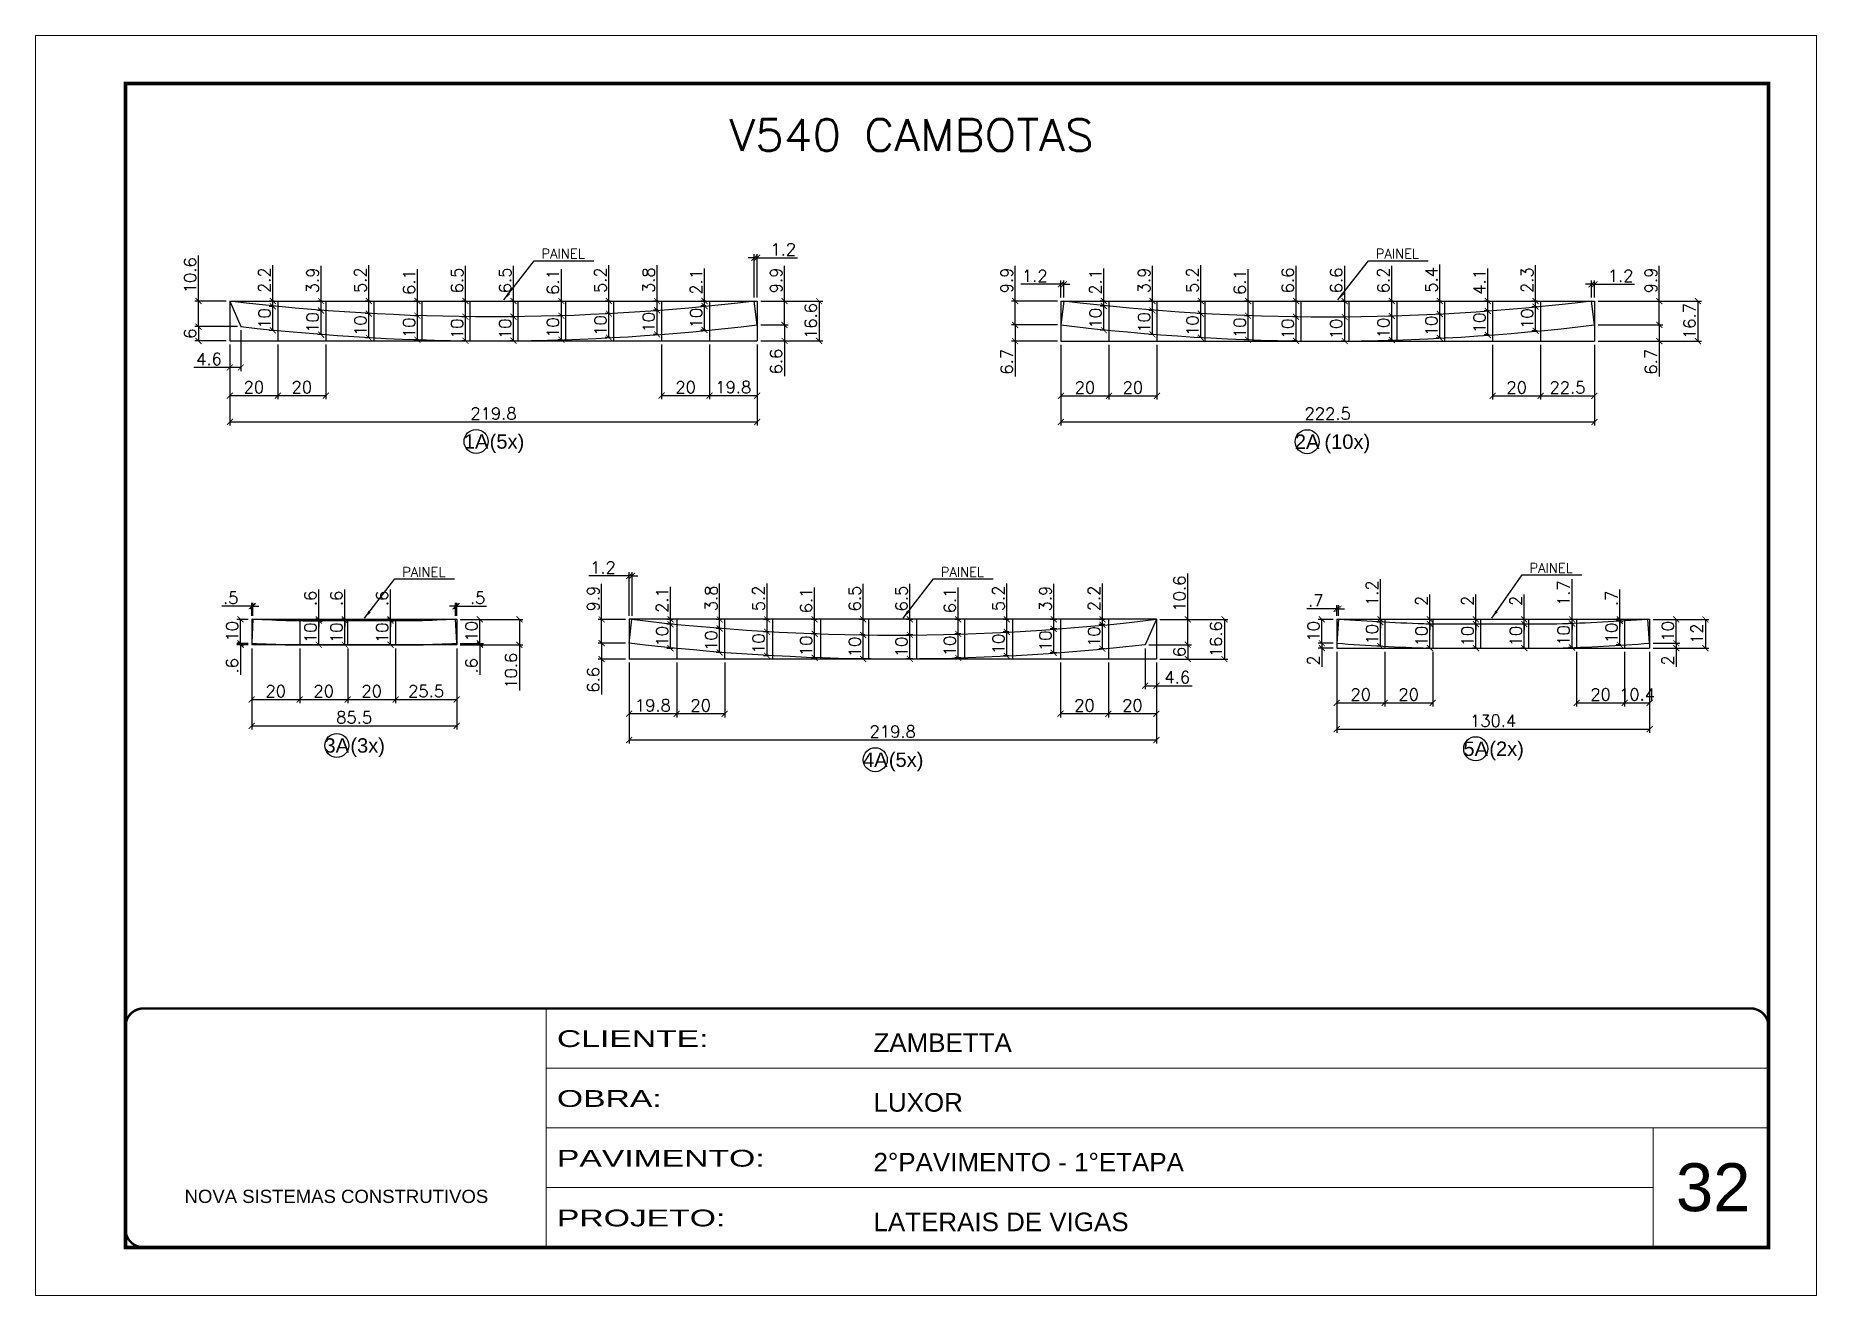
# Model space of a CAD drawing. Extents: x 3309 to 9563, y -2522 to 14608.
# Drawn here: x 8078 to 9563, y 5518 to 6568 of the extents above; entities that cross this region are included whole.
import ezdxf
from ezdxf.enums import TextEntityAlignment as Align

# ---------------------------------------------------------------- set-up
doc = ezdxf.new("R2010")
doc.units = 0
doc.header["$PDMODE"] = 35
doc.header["$PDSIZE"] = -10
doc.linetypes.add('CONTINUO', pattern=[0])
doc.linetypes.add('DASHED', pattern=[0.75, 0.5, -0.25])
for name, color, linetype, lineweight in [('CARIMBO', 255, 'Continuous', 9), ('Folhas', 255, 'Continuous', 9), ('SARRAFO DE PRESSAO', 251, 'DASHED', 9), ('Texto Seção', 7, 'Continuous', 15)]:
    doc.layers.add(name, color=color, linetype=linetype, lineweight=lineweight)
doc.layers.add('COTA', color=241, linetype='Continuous')
doc.layers.add('Romaneio', color=10, linetype='Continuous')
doc.styles.add('ARIAL', font='arial.ttf')
doc.styles.add('COTA TECNICA', font='techl___.ttf', dxfattribs={"height": 10})
doc.styles.add('REGUA-120', font='ROMANS.shx', dxfattribs={"height": 15})
doc.styles.add('Romans', font='romans.shx')
doc.styles.add('Tecnologia', font='')
doc.styles.get('Tecnologia').set_extended_font_data('Forgotten Futurist')
doc.dimstyles.new('Cota Seção (2x)', dxfattribs={"dimtxt": 10, "dimasz": 5, "dimexe": 3, "dimexo": 3, "dimgap": 2, "dimtad": 3, "dimdec": 1, "dimlfac": 0.5, "dimzin": 12, "dimdsep": 46, "dimtxsty": 'Romans', "dimblk": 'ARCHTICK', "dimcen": 0, "dimclrd": 4, "dimclre": 4, "dimclrt": 1, "dimadec": 1, "dimazin": 3, "dimtfac": 1, "dimtdec": 1, "dimtmove": 0, "dimatfit": 3, "dimldrblk": 'OBLIQUE', "dimfxl": 1, "dimtolj": 1, "dimtzin": 12, "dimarcsym": 0})
doc.dimstyles.new('PAINEL', dxfattribs={"dimtxt": 10, "dimasz": 3, "dimexe": 3, "dimexo": 3, "dimgap": 3, "dimtad": 1, "dimdec": 1, "dimzin": 12, "dimdsep": 46, "dimtxsty": 'COTA TECNICA', "dimblk1": 'OBLIQUE', "dimblk2": 'OBLIQUE', "dimsah": 1, "dimcen": 0.9, "dimclrd": 4, "dimclre": 4, "dimclrt": 240, "dimadec": 1, "dimazin": 3, "dimtfac": 1, "dimtdec": 1, "dimtmove": 0, "dimatfit": 3, "dimfxl": 1, "dimtolj": 1, "dimtzin": 12, "dimarcsym": 0})

msp = doc.modelspace()

# ---------------------------------------------------------------- texts
at = {"color": 240, "char_height": 8, "attachment_point": 9, "style": 'Romans'}
for insert in [(8535.81, 6382.09), (9231.42, 6382.09), (8419.63, 6116.84), (8868.7, 6116.84), (9359.66, 6120.18)]:
    msp.add_mtext('\\A1;PAINEL', dxfattribs=dict(at, insert=insert))
at = {"layer": 'CARIMBO', "style": 'ARIAL'}
msp.add_text('32', height=40, dxfattribs=at).set_placement((9445.73, 5587.98))
at = {"layer": 'Romaneio', "color": 255, "linetype": 'ByBlock', "style": 'ARIAL'}
for s, p in [('1A', (8445.17, 6229.56)), ('(5x)', (8470.92, 6229.56)), ('2A', (9138.16, 6229.38)), ('(10x)', (9171.7, 6229.38)), ('3A', (8328.99, 5976.2)), ('(3x)', (8354.74, 5976.2)), ('4A', (8778.06, 5964.31)), ('(5x)', (8803.81, 5964.31)), ('5A', (9278.77, 5973.47)), ('(2x)', (9304.52, 5973.47))]:
    msp.add_text(s, height=12, dxfattribs=at).set_placement(p, align=Align.MIDDLE_CENTER)
at = {"layer": 'Texto Seção', "style": 'REGUA-120', "width": 1.05}
msp.add_text('V540 CAMBOTAS', height=26.5859, dxfattribs=at).set_placement((8656.36, 6471.69))

# ---------------------------------------------------------------- blocks, each defined once
blk = doc.blocks.new('9999999999')
at = {"color": 30, "linetype": 'CONTINUO'}
for p, q in [((98564.6, 34230.2), (98564.6, 34429.4)), ((98564.6, 34379.6), (99584, 34379.6)), ((98564.6, 34329.8), (99488, 34329.8)), ((99584, 34329.8), (99488, 34329.8)), ((99488, 34329.8), (99488, 34230.2)), ((98564.6, 34280), (99488, 34280))]:
    blk.add_line(p, q, dxfattribs=at)
at = {"color": 30, "linetype": 'CONTINUO', "const_width": 2}
blk.add_lwpolyline([(99584, 34230.2), (99584, 34414.4, 0.414214), (99569, 34429.4), (98229, 34429.4, 0.414214), (98214, 34414.4), (98214, 34245.2, 0.414214), (98229, 34230.2), (99584, 34230.2)], format="xyb", dxfattribs=at)
at = {"layer": 'Folhas'}
blk.add_lwpolyline([(98139, 34190.2), (99624, 34190.2), (99624, 35240.2), (98139, 35240.2)], close=True, dxfattribs=at)
at = {"layer": 'Folhas', "color": 30, "const_width": 3}
blk.add_lwpolyline([(98214, 34230.2), (99584, 34230.2), (99584, 35200.2), (98214, 35200.2)], close=True, dxfattribs=at)
at = {"color": 7, "linetype": 'Continuous', "ltscale": 5, "style": 'ARIAL'}
for s, height, p in [('ZAMBETTA', 15.48, (98837.7, 34393.1)), ('LUXOR', 15.48, (98837.7, 34343.3)), ('2°PAVIMENTO - 1°ETAPA', 15.483, (98837.7, 34293.5)), ('NOVA SISTEMAS CONSTRUTIVOS', 11.059, (98263.2, 34267.2)), ('LATERAIS DE VIGAS', 15.483, (98837.7, 34243.7))]:
    blk.add_text(s, height=height, dxfattribs=at).set_placement(p)
at = {"layer": 'Folhas', "color": 7, "style": 'Tecnologia', "width": 1.5}
for s, p in [('CLIENTE:', (98573.7, 34397.2)), ('OBRA:', (98573.7, 34347.3)), ('PAVIMENTO:', (98573.7, 34297.5)), ('PROJETO:', (98573.7, 34247.7))]:
    blk.add_text(s, height=14, dxfattribs=at).set_placement(p)
blk = doc.blocks.new('_ArchTick')
at = {"color": 0, "linetype": 'ByBlock', "const_width": 0.15}
blk.add_lwpolyline([(-0.5, -0.5), (0.5, 0.5)], dxfattribs=at)
blk = doc.blocks.new('*D2148')
at = {"layer": 'COTA', "color": 4, "lineweight": -2, "transparency": 16777216}
for p, q in [((8239.9, 6310.4), (8239.9, 6242.9)), ((8679.6, 6310.4), (8679.6, 6242.9)), ((8239.9, 6245.9), (8679.6, 6245.9))]:
    blk.add_line(p, q, dxfattribs=at)
at = {"layer": 'Defpoints', "color": 0, "transparency": 16777216}
for p in [(8239.9, 6313.4), (8679.6, 6313.4), (8679.6, 6245.9)]:
    blk.add_point(p, dxfattribs=at)
at = {"layer": 'COTA', "color": 4, "lineweight": -2, "transparency": 16777216, "xscale": 5, "yscale": 5, "zscale": 5, "rotation": 180}
blk.add_blockref('_ArchTick', (8239.9, 6245.9), dxfattribs=at)
at = {"layer": 'COTA', "color": 4, "lineweight": -2, "transparency": 16777216, "xscale": 5, "yscale": 5, "zscale": 5}
blk.add_blockref('_ArchTick', (8679.6, 6245.9), dxfattribs=at)
at = {"layer": 'COTA', "color": 1, "transparency": 16777216, "insert": (8459.7, 6252.9), "char_height": 10, "attachment_point": 5, "style": 'Romans'}
blk.add_mtext('\\A1;219.8', dxfattribs=at)
blk = doc.blocks.new('_Oblique')
at = {"color": 0, "linetype": 'ByBlock', "lineweight": -2}
blk.add_line((-0.5, -0.5), (0.5, 0.5), dxfattribs=at)
blk = doc.blocks.new('*D2149')
at = {"layer": 'COTA', "color": 4, "lineweight": -2, "transparency": 16777216}
for p, q in [((8249.1, 6322.3), (8249.1, 6288.3)), ((8239.9, 6310.4), (8239.9, 6288.3)), ((8239.9, 6291.3), (8209.9, 6291.3)), ((8249.1, 6291.3), (8239.9, 6291.3))]:
    blk.add_line(p, q, dxfattribs=at)
at = {"layer": 'Defpoints', "color": 0, "transparency": 16777216}
for p in [(8239.9, 6313.4), (8249.1, 6325.3), (8239.9, 6291.3)]:
    blk.add_point(p, dxfattribs=at)
at = {"layer": 'COTA', "color": 4, "lineweight": -2, "transparency": 16777216, "xscale": 5, "yscale": 5, "zscale": 5, "rotation": 180}
blk.add_blockref('_ArchTick', (8239.9, 6291.3), dxfattribs=at)
at = {"layer": 'COTA', "color": 4, "lineweight": -2, "transparency": 16777216, "xscale": 5, "yscale": 5, "zscale": 5}
blk.add_blockref('_ArchTick', (8249.1, 6291.3), dxfattribs=at)
at = {"layer": 'COTA', "color": 1, "transparency": 16777216, "insert": (8222.4, 6298.3), "char_height": 10, "attachment_point": 5, "style": 'Romans'}
blk.add_mtext('\\A1;4.6', dxfattribs=at)
blk = doc.blocks.new('*D2150')
at = {"layer": 'COTA', "color": 4, "lineweight": -2, "transparency": 16777216}
for p, q in [((8239.9, 6310.4), (8239.9, 6264.8)), ((8279.9, 6310.4), (8279.9, 6264.8)), ((8239.9, 6267.8), (8279.9, 6267.8))]:
    blk.add_line(p, q, dxfattribs=at)
at = {"layer": 'Defpoints', "color": 0, "transparency": 16777216}
for p in [(8239.9, 6313.4), (8279.9, 6313.4), (8279.9, 6267.8)]:
    blk.add_point(p, dxfattribs=at)
at = {"layer": 'COTA', "color": 4, "lineweight": -2, "transparency": 16777216, "xscale": 5, "yscale": 5, "zscale": 5, "rotation": 180}
blk.add_blockref('_ArchTick', (8239.9, 6267.8), dxfattribs=at)
at = {"layer": 'COTA', "color": 4, "lineweight": -2, "transparency": 16777216, "xscale": 5, "yscale": 5, "zscale": 5}
blk.add_blockref('_ArchTick', (8279.9, 6267.8), dxfattribs=at)
at = {"layer": 'COTA', "color": 1, "transparency": 16777216, "insert": (8259.9, 6274.8), "char_height": 10, "attachment_point": 5, "style": 'Romans'}
blk.add_mtext('\\A1;20', dxfattribs=at)
blk = doc.blocks.new('*D2151')
at = {"layer": 'COTA', "color": 4, "lineweight": -2, "transparency": 16777216}
for p, q in [((8279.9, 6310.4), (8279.9, 6264.8)), ((8319.9, 6310.4), (8319.9, 6264.8)), ((8279.9, 6267.8), (8319.9, 6267.8))]:
    blk.add_line(p, q, dxfattribs=at)
at = {"layer": 'Defpoints', "color": 0, "transparency": 16777216}
for p in [(8279.9, 6313.4), (8319.9, 6313.4), (8319.9, 6267.8)]:
    blk.add_point(p, dxfattribs=at)
at = {"layer": 'COTA', "color": 4, "lineweight": -2, "transparency": 16777216, "xscale": 5, "yscale": 5, "zscale": 5, "rotation": 180}
blk.add_blockref('_ArchTick', (8279.9, 6267.8), dxfattribs=at)
at = {"layer": 'COTA', "color": 4, "lineweight": -2, "transparency": 16777216, "xscale": 5, "yscale": 5, "zscale": 5}
blk.add_blockref('_ArchTick', (8319.9, 6267.8), dxfattribs=at)
at = {"layer": 'COTA', "color": 1, "transparency": 16777216, "insert": (8299.9, 6274.8), "char_height": 10, "attachment_point": 5, "style": 'Romans'}
blk.add_mtext('\\A1;20', dxfattribs=at)
blk = doc.blocks.new('*D2152')
at = {"layer": 'COTA', "color": 4, "lineweight": -2, "transparency": 16777216}
for p, q in [((8599.9, 6310.4), (8599.9, 6264.8)), ((8639.9, 6310.4), (8639.9, 6264.8)), ((8599.9, 6267.8), (8639.9, 6267.8))]:
    blk.add_line(p, q, dxfattribs=at)
at = {"layer": 'Defpoints', "color": 0, "transparency": 16777216}
for p in [(8599.9, 6313.4), (8639.9, 6313.4), (8639.9, 6267.8)]:
    blk.add_point(p, dxfattribs=at)
at = {"layer": 'COTA', "color": 4, "lineweight": -2, "transparency": 16777216, "xscale": 5, "yscale": 5, "zscale": 5, "rotation": 180}
blk.add_blockref('_ArchTick', (8599.9, 6267.8), dxfattribs=at)
at = {"layer": 'COTA', "color": 4, "lineweight": -2, "transparency": 16777216, "xscale": 5, "yscale": 5, "zscale": 5}
blk.add_blockref('_ArchTick', (8639.9, 6267.8), dxfattribs=at)
at = {"layer": 'COTA', "color": 1, "transparency": 16777216, "insert": (8619.9, 6274.8), "char_height": 10, "attachment_point": 5, "style": 'Romans'}
blk.add_mtext('\\A1;20', dxfattribs=at)
blk = doc.blocks.new('*D2153')
at = {"layer": 'COTA', "color": 4, "lineweight": -2, "transparency": 16777216}
for p, q in [((8639.9, 6310.4), (8639.9, 6264.8)), ((8679.6, 6310.4), (8679.6, 6264.8)), ((8639.9, 6267.8), (8679.6, 6267.8))]:
    blk.add_line(p, q, dxfattribs=at)
at = {"layer": 'Defpoints', "color": 0, "transparency": 16777216}
for p in [(8639.9, 6313.4), (8679.6, 6313.4), (8679.6, 6267.8)]:
    blk.add_point(p, dxfattribs=at)
at = {"layer": 'COTA', "color": 4, "lineweight": -2, "transparency": 16777216, "xscale": 5, "yscale": 5, "zscale": 5, "rotation": 180}
blk.add_blockref('_ArchTick', (8639.9, 6267.8), dxfattribs=at)
at = {"layer": 'COTA', "color": 4, "lineweight": -2, "transparency": 16777216, "xscale": 5, "yscale": 5, "zscale": 5}
blk.add_blockref('_ArchTick', (8679.6, 6267.8), dxfattribs=at)
at = {"layer": 'COTA', "color": 1, "transparency": 16777216, "insert": (8659.7, 6274.8), "char_height": 10, "attachment_point": 5, "style": 'Romans'}
blk.add_mtext('\\A1;19.8', dxfattribs=at)
blk = doc.blocks.new('*D2154')
at = {"layer": 'COTA', "color": 4, "lineweight": -2, "transparency": 16777216}
for p, q in [((8246.1, 6325.3), (8210.7, 6325.3)), ((8236.9, 6313.4), (8210.7, 6313.4)), ((8213.7, 6325.3), (8213.7, 6313.4))]:
    blk.add_line(p, q, dxfattribs=at)
at = {"layer": 'Defpoints', "color": 0, "transparency": 16777216}
for p in [(8213.7, 6313.4), (8239.9, 6313.4), (8249.1, 6325.3)]:
    blk.add_point(p, dxfattribs=at)
at = {"layer": 'COTA', "color": 4, "lineweight": -2, "transparency": 16777216, "xscale": 5, "yscale": 5, "zscale": 5}
for p, rotation in [((8213.7, 6325.3), 90), ((8213.7, 6313.4), 270)]:
    blk.add_blockref('_ArchTick', p, dxfattribs=dict(at, rotation=rotation))
at = {"layer": 'COTA', "color": 1, "transparency": 16777216, "insert": (8206.7, 6319.4), "char_height": 10, "attachment_point": 5, "rotation": 90, "style": 'Romans'}
blk.add_mtext('\\A1;6', dxfattribs=at)
blk = doc.blocks.new('*D2155')
at = {"layer": 'COTA', "color": 4, "lineweight": -2, "transparency": 16777216}
for p, q in [((8213.7, 6346.6), (8213.7, 6384.6)), ((8236.9, 6346.6), (8210.7, 6346.6)), ((8213.7, 6325.3), (8213.7, 6346.6)), ((8246.1, 6325.3), (8210.7, 6325.3))]:
    blk.add_line(p, q, dxfattribs=at)
at = {"layer": 'Defpoints', "color": 0, "transparency": 16777216}
for p in [(8213.7, 6346.6), (8239.9, 6346.6), (8249.1, 6325.3)]:
    blk.add_point(p, dxfattribs=at)
at = {"layer": 'COTA', "color": 4, "lineweight": -2, "transparency": 16777216, "xscale": 5, "yscale": 5, "zscale": 5}
for p, rotation in [((8213.7, 6346.6), 90), ((8213.7, 6325.3), 270)]:
    blk.add_blockref('_ArchTick', p, dxfattribs=dict(at, rotation=rotation))
at = {"layer": 'COTA', "color": 1, "transparency": 16777216, "insert": (8206.7, 6368.1), "char_height": 10, "attachment_point": 5, "rotation": 90, "style": 'Romans'}
blk.add_mtext('\\A1;10.6', dxfattribs=at)
blk = doc.blocks.new('*D2156')
at = {"layer": 'COTA', "color": 4, "lineweight": -2, "transparency": 16777216}
for p, q in [((8276.9, 6342.2), (8272.7, 6342.2)), ((8275.7, 6322.1), (8275.7, 6342.2)), ((8276.9, 6322.1), (8272.7, 6322.1))]:
    blk.add_line(p, q, dxfattribs=at)
at = {"layer": 'Defpoints', "color": 0, "transparency": 16777216}
for p in [(8275.7, 6342.2), (8279.9, 6342.2), (8279.9, 6322.1)]:
    blk.add_point(p, dxfattribs=at)
at = {"layer": 'COTA', "color": 4, "lineweight": -2, "transparency": 16777216, "xscale": 5, "yscale": 5, "zscale": 5}
for p, rotation in [((8275.7, 6342.2), 90), ((8275.7, 6322.1), 270)]:
    blk.add_blockref('_ArchTick', p, dxfattribs=dict(at, rotation=rotation))
at = {"layer": 'COTA', "color": 1, "transparency": 16777216, "insert": (8268.7, 6332.1), "char_height": 10, "attachment_point": 5, "rotation": 90, "style": 'Romans'}
blk.add_mtext('\\A1;10', dxfattribs=at)
blk = doc.blocks.new('*D2157')
at = {"layer": 'COTA', "color": 4, "lineweight": -2, "transparency": 16777216}
for p, q in [((8275.7, 6346.6), (8275.7, 6376.5)), ((8276.9, 6346.6), (8272.7, 6346.6)), ((8276.9, 6342.2), (8272.7, 6342.2)), ((8275.7, 6342.2), (8275.7, 6346.6))]:
    blk.add_line(p, q, dxfattribs=at)
at = {"layer": 'Defpoints', "color": 0, "transparency": 16777216}
for p in [(8275.7, 6346.6), (8279.9, 6346.6), (8279.9, 6342.2)]:
    blk.add_point(p, dxfattribs=at)
at = {"layer": 'COTA', "color": 4, "lineweight": -2, "transparency": 16777216, "xscale": 5, "yscale": 5, "zscale": 5}
for p, rotation in [((8275.7, 6346.6), 90), ((8275.7, 6342.2), 270)]:
    blk.add_blockref('_ArchTick', p, dxfattribs=dict(at, rotation=rotation))
at = {"layer": 'COTA', "color": 1, "transparency": 16777216, "insert": (8268.7, 6364), "char_height": 10, "attachment_point": 5, "rotation": 90, "style": 'Romans'}
blk.add_mtext('\\A1;2.2', dxfattribs=at)
blk = doc.blocks.new('*D2158')
at = {"layer": 'COTA', "color": 4, "lineweight": -2, "transparency": 16777216}
for p, q in [((8316.9, 6338.7), (8312.9, 6338.7)), ((8315.9, 6318.6), (8315.9, 6338.7)), ((8316.9, 6318.6), (8312.9, 6318.6))]:
    blk.add_line(p, q, dxfattribs=at)
at = {"layer": 'Defpoints', "color": 0, "transparency": 16777216}
for p in [(8315.9, 6338.7), (8319.9, 6338.7), (8319.9, 6318.6)]:
    blk.add_point(p, dxfattribs=at)
at = {"layer": 'COTA', "color": 4, "lineweight": -2, "transparency": 16777216, "xscale": 5, "yscale": 5, "zscale": 5}
for p, rotation in [((8315.9, 6338.7), 90), ((8315.9, 6318.6), 270)]:
    blk.add_blockref('_ArchTick', p, dxfattribs=dict(at, rotation=rotation))
at = {"layer": 'COTA', "color": 1, "transparency": 16777216, "insert": (8308.9, 6328.7), "char_height": 10, "attachment_point": 5, "rotation": 90, "style": 'Romans'}
blk.add_mtext('\\A1;10', dxfattribs=at)
blk = doc.blocks.new('*D2159')
at = {"layer": 'COTA', "color": 4, "lineweight": -2, "transparency": 16777216}
for p, q in [((8315.9, 6346.6), (8315.9, 6376)), ((8316.9, 6346.6), (8312.9, 6346.6)), ((8315.9, 6338.7), (8315.9, 6346.6)), ((8316.9, 6338.7), (8312.9, 6338.7))]:
    blk.add_line(p, q, dxfattribs=at)
at = {"layer": 'Defpoints', "color": 0, "transparency": 16777216}
for p in [(8315.9, 6346.6), (8319.9, 6346.6), (8319.9, 6338.7)]:
    blk.add_point(p, dxfattribs=at)
at = {"layer": 'COTA', "color": 4, "lineweight": -2, "transparency": 16777216, "xscale": 5, "yscale": 5, "zscale": 5}
for p, rotation in [((8315.9, 6346.6), 90), ((8315.9, 6338.7), 270)]:
    blk.add_blockref('_ArchTick', p, dxfattribs=dict(at, rotation=rotation))
at = {"layer": 'COTA', "color": 1, "transparency": 16777216, "insert": (8308.9, 6363.8), "char_height": 10, "attachment_point": 5, "rotation": 90, "style": 'Romans'}
blk.add_mtext('\\A1;3.9', dxfattribs=at)
blk = doc.blocks.new('*D2160')
at = {"layer": 'COTA', "color": 4, "lineweight": -2, "transparency": 16777216}
for p, q in [((8356.9, 6336.1), (8352.7, 6336.1)), ((8355.7, 6316), (8355.7, 6336.1)), ((8356.9, 6316), (8352.7, 6316))]:
    blk.add_line(p, q, dxfattribs=at)
at = {"layer": 'Defpoints', "color": 0, "transparency": 16777216}
for p in [(8355.7, 6336.1), (8359.9, 6336.1), (8359.9, 6316)]:
    blk.add_point(p, dxfattribs=at)
at = {"layer": 'COTA', "color": 4, "lineweight": -2, "transparency": 16777216, "xscale": 5, "yscale": 5, "zscale": 5}
for p, rotation in [((8355.7, 6336.1), 90), ((8355.7, 6316), 270)]:
    blk.add_blockref('_ArchTick', p, dxfattribs=dict(at, rotation=rotation))
at = {"layer": 'COTA', "color": 1, "transparency": 16777216, "insert": (8348.7, 6326.1), "char_height": 10, "attachment_point": 5, "rotation": 90, "style": 'Romans'}
blk.add_mtext('\\A1;10', dxfattribs=at)
blk = doc.blocks.new('*D2161')
at = {"layer": 'COTA', "color": 4, "lineweight": -2, "transparency": 16777216}
for p, q in [((8355.7, 6346.6), (8355.7, 6376.5)), ((8356.9, 6346.6), (8352.7, 6346.6)), ((8355.7, 6336.1), (8355.7, 6346.6)), ((8356.9, 6336.1), (8352.7, 6336.1))]:
    blk.add_line(p, q, dxfattribs=at)
at = {"layer": 'Defpoints', "color": 0, "transparency": 16777216}
for p in [(8355.7, 6346.6), (8359.9, 6346.6), (8359.9, 6336.1)]:
    blk.add_point(p, dxfattribs=at)
at = {"layer": 'COTA', "color": 4, "lineweight": -2, "transparency": 16777216, "xscale": 5, "yscale": 5, "zscale": 5}
for p, rotation in [((8355.7, 6346.6), 90), ((8355.7, 6336.1), 270)]:
    blk.add_blockref('_ArchTick', p, dxfattribs=dict(at, rotation=rotation))
at = {"layer": 'COTA', "color": 1, "transparency": 16777216, "insert": (8348.7, 6364), "char_height": 10, "attachment_point": 5, "rotation": 90, "style": 'Romans'}
blk.add_mtext('\\A1;5.2', dxfattribs=at)
blk = doc.blocks.new('*D2162')
at = {"layer": 'COTA', "color": 4, "lineweight": -2, "transparency": 16777216}
for p, q in [((8397.5, 6334.3), (8393.3, 6334.3)), ((8396.3, 6314.3), (8396.3, 6334.3)), ((8396.9, 6314.3), (8393.3, 6314.3))]:
    blk.add_line(p, q, dxfattribs=at)
at = {"layer": 'Defpoints', "color": 0, "transparency": 16777216}
for p in [(8396.3, 6334.3), (8400.5, 6334.3), (8399.9, 6314.3)]:
    blk.add_point(p, dxfattribs=at)
at = {"layer": 'COTA', "color": 4, "lineweight": -2, "transparency": 16777216, "xscale": 5, "yscale": 5, "zscale": 5}
for p, rotation in [((8396.3, 6334.3), 90), ((8396.3, 6314.3), 270)]:
    blk.add_blockref('_ArchTick', p, dxfattribs=dict(at, rotation=rotation))
at = {"layer": 'COTA', "color": 1, "transparency": 16777216, "insert": (8389.3, 6324.3), "char_height": 10, "attachment_point": 5, "rotation": 90, "style": 'Romans'}
blk.add_mtext('\\A1;10', dxfattribs=at)
blk = doc.blocks.new('*D2163')
at = {"layer": 'COTA', "color": 4, "lineweight": -2, "transparency": 16777216}
for p, q in [((8396.3, 6346.6), (8396.3, 6373.2)), ((8396.9, 6346.6), (8393.3, 6346.6)), ((8396.3, 6334.3), (8396.3, 6346.6)), ((8396.9, 6334.3), (8393.3, 6334.3))]:
    blk.add_line(p, q, dxfattribs=at)
at = {"layer": 'Defpoints', "color": 0, "transparency": 16777216}
for p in [(8396.3, 6346.6), (8399.9, 6346.6), (8399.9, 6334.3)]:
    blk.add_point(p, dxfattribs=at)
at = {"layer": 'COTA', "color": 4, "lineweight": -2, "transparency": 16777216, "xscale": 5, "yscale": 5, "zscale": 5}
for p, rotation in [((8396.3, 6346.6), 90), ((8396.3, 6334.3), 270)]:
    blk.add_blockref('_ArchTick', p, dxfattribs=dict(at, rotation=rotation))
at = {"layer": 'COTA', "color": 1, "transparency": 16777216, "insert": (8389.3, 6362.4), "char_height": 10, "attachment_point": 5, "rotation": 90, "style": 'Romans'}
blk.add_mtext('\\A1;6.1', dxfattribs=at)
blk = doc.blocks.new('*D2164')
at = {"layer": 'COTA', "color": 4, "lineweight": -2, "transparency": 16777216}
for p, q in [((8437.1, 6333.5), (8433.3, 6333.5)), ((8436.3, 6313.5), (8436.3, 6333.5)), ((8436.9, 6313.5), (8433.3, 6313.5))]:
    blk.add_line(p, q, dxfattribs=at)
at = {"layer": 'Defpoints', "color": 0, "transparency": 16777216}
for p in [(8436.3, 6333.5), (8440.1, 6333.5), (8439.9, 6313.5)]:
    blk.add_point(p, dxfattribs=at)
at = {"layer": 'COTA', "color": 4, "lineweight": -2, "transparency": 16777216, "xscale": 5, "yscale": 5, "zscale": 5}
for p, rotation in [((8436.3, 6333.5), 90), ((8436.3, 6313.5), 270)]:
    blk.add_blockref('_ArchTick', p, dxfattribs=dict(at, rotation=rotation))
at = {"layer": 'COTA', "color": 1, "transparency": 16777216, "insert": (8429.3, 6323.5), "char_height": 10, "attachment_point": 5, "rotation": 90, "style": 'Romans'}
blk.add_mtext('\\A1;10', dxfattribs=at)
blk = doc.blocks.new('*D2165')
at = {"layer": 'COTA', "color": 4, "lineweight": -2, "transparency": 16777216}
for p, q in [((8436.3, 6346.6), (8436.3, 6376)), ((8436.9, 6346.6), (8433.3, 6346.6)), ((8436.3, 6333.5), (8436.3, 6346.6)), ((8436.9, 6333.5), (8433.3, 6333.5))]:
    blk.add_line(p, q, dxfattribs=at)
at = {"layer": 'Defpoints', "color": 0, "transparency": 16777216}
for p in [(8436.3, 6346.6), (8439.9, 6346.6), (8439.9, 6333.5)]:
    blk.add_point(p, dxfattribs=at)
at = {"layer": 'COTA', "color": 4, "lineweight": -2, "transparency": 16777216, "xscale": 5, "yscale": 5, "zscale": 5}
for p, rotation in [((8436.3, 6346.6), 90), ((8436.3, 6333.5), 270)]:
    blk.add_blockref('_ArchTick', p, dxfattribs=dict(at, rotation=rotation))
at = {"layer": 'COTA', "color": 1, "transparency": 16777216, "insert": (8429.3, 6363.8), "char_height": 10, "attachment_point": 5, "rotation": 90, "style": 'Romans'}
blk.add_mtext('\\A1;6.5', dxfattribs=at)
blk = doc.blocks.new('*D2166')
at = {"layer": 'COTA', "color": 4, "lineweight": -2, "transparency": 16777216}
for p, q in [((8476.9, 6333.5), (8473.4, 6333.5)), ((8476.4, 6313.5), (8476.4, 6333.5)), ((8476.9, 6313.5), (8473.4, 6313.5))]:
    blk.add_line(p, q, dxfattribs=at)
at = {"layer": 'Defpoints', "color": 0, "transparency": 16777216}
for p in [(8476.4, 6333.5), (8479.9, 6333.5), (8479.9, 6313.5)]:
    blk.add_point(p, dxfattribs=at)
at = {"layer": 'COTA', "color": 4, "lineweight": -2, "transparency": 16777216, "xscale": 5, "yscale": 5, "zscale": 5}
for p, rotation in [((8476.4, 6333.5), 90), ((8476.4, 6313.5), 270)]:
    blk.add_blockref('_ArchTick', p, dxfattribs=dict(at, rotation=rotation))
at = {"layer": 'COTA', "color": 1, "transparency": 16777216, "insert": (8469.4, 6323.5), "char_height": 10, "attachment_point": 5, "rotation": 90, "style": 'Romans'}
blk.add_mtext('\\A1;10', dxfattribs=at)
blk = doc.blocks.new('*D2167')
at = {"layer": 'COTA', "color": 4, "lineweight": -2, "transparency": 16777216}
for p, q in [((8476.4, 6346.6), (8476.4, 6376)), ((8476.9, 6346.6), (8473.4, 6346.6)), ((8476.4, 6333.5), (8476.4, 6346.6)), ((8476.9, 6333.5), (8473.4, 6333.5))]:
    blk.add_line(p, q, dxfattribs=at)
at = {"layer": 'Defpoints', "color": 0, "transparency": 16777216}
for p in [(8476.4, 6346.6), (8479.9, 6346.6), (8479.9, 6333.5)]:
    blk.add_point(p, dxfattribs=at)
at = {"layer": 'COTA', "color": 4, "lineweight": -2, "transparency": 16777216, "xscale": 5, "yscale": 5, "zscale": 5}
for p, rotation in [((8476.4, 6346.6), 90), ((8476.4, 6333.5), 270)]:
    blk.add_blockref('_ArchTick', p, dxfattribs=dict(at, rotation=rotation))
at = {"layer": 'COTA', "color": 1, "transparency": 16777216, "insert": (8469.4, 6363.8), "char_height": 10, "attachment_point": 5, "rotation": 90, "style": 'Romans'}
blk.add_mtext('\\A1;6.5', dxfattribs=at)
blk = doc.blocks.new('*D2168')
at = {"layer": 'COTA', "color": 4, "lineweight": -2, "transparency": 16777216}
for p, q in [((8516.9, 6334.4), (8513.3, 6334.4)), ((8516.3, 6314.4), (8516.3, 6334.4)), ((8516.9, 6314.4), (8513.3, 6314.4))]:
    blk.add_line(p, q, dxfattribs=at)
at = {"layer": 'Defpoints', "color": 0, "transparency": 16777216}
for p in [(8516.3, 6334.4), (8519.9, 6334.4), (8519.9, 6314.4)]:
    blk.add_point(p, dxfattribs=at)
at = {"layer": 'COTA', "color": 4, "lineweight": -2, "transparency": 16777216, "xscale": 5, "yscale": 5, "zscale": 5}
for p, rotation in [((8516.3, 6334.4), 90), ((8516.3, 6314.4), 270)]:
    blk.add_blockref('_ArchTick', p, dxfattribs=dict(at, rotation=rotation))
at = {"layer": 'COTA', "color": 1, "transparency": 16777216, "insert": (8509.3, 6324.4), "char_height": 10, "attachment_point": 5, "rotation": 90, "style": 'Romans'}
blk.add_mtext('\\A1;10', dxfattribs=at)
blk = doc.blocks.new('*D2169')
at = {"layer": 'COTA', "color": 4, "lineweight": -2, "transparency": 16777216}
for p, q in [((8516.3, 6346.6), (8516.3, 6373.2)), ((8516.9, 6346.6), (8513.3, 6346.6)), ((8516.3, 6334.4), (8516.3, 6346.6)), ((8516.9, 6334.4), (8513.3, 6334.4))]:
    blk.add_line(p, q, dxfattribs=at)
at = {"layer": 'Defpoints', "color": 0, "transparency": 16777216}
for p in [(8516.3, 6346.6), (8519.9, 6346.6), (8519.9, 6334.4)]:
    blk.add_point(p, dxfattribs=at)
at = {"layer": 'COTA', "color": 4, "lineweight": -2, "transparency": 16777216, "xscale": 5, "yscale": 5, "zscale": 5}
for p, rotation in [((8516.3, 6346.6), 90), ((8516.3, 6334.4), 270)]:
    blk.add_blockref('_ArchTick', p, dxfattribs=dict(at, rotation=rotation))
at = {"layer": 'COTA', "color": 1, "transparency": 16777216, "insert": (8509.3, 6362.4), "char_height": 10, "attachment_point": 5, "rotation": 90, "style": 'Romans'}
blk.add_mtext('\\A1;6.1', dxfattribs=at)
blk = doc.blocks.new('*D2170')
at = {"layer": 'COTA', "color": 4, "lineweight": -2, "transparency": 16777216}
for p, q in [((8556.9, 6336.2), (8552.9, 6336.2)), ((8555.9, 6316.2), (8555.9, 6336.2)), ((8556.9, 6316.2), (8552.9, 6316.2))]:
    blk.add_line(p, q, dxfattribs=at)
at = {"layer": 'Defpoints', "color": 0, "transparency": 16777216}
for p in [(8555.9, 6336.2), (8559.9, 6336.2), (8559.9, 6316.2)]:
    blk.add_point(p, dxfattribs=at)
at = {"layer": 'COTA', "color": 4, "lineweight": -2, "transparency": 16777216, "xscale": 5, "yscale": 5, "zscale": 5}
for p, rotation in [((8555.9, 6336.2), 90), ((8555.9, 6316.2), 270)]:
    blk.add_blockref('_ArchTick', p, dxfattribs=dict(at, rotation=rotation))
at = {"layer": 'COTA', "color": 1, "transparency": 16777216, "insert": (8548.9, 6326.2), "char_height": 10, "attachment_point": 5, "rotation": 90, "style": 'Romans'}
blk.add_mtext('\\A1;10', dxfattribs=at)
blk = doc.blocks.new('*D2171')
at = {"layer": 'COTA', "color": 4, "lineweight": -2, "transparency": 16777216}
for p, q in [((8555.9, 6346.6), (8555.9, 6376.5)), ((8556.9, 6346.6), (8552.9, 6346.6)), ((8555.9, 6336.2), (8555.9, 6346.6)), ((8556.9, 6336.2), (8552.9, 6336.2))]:
    blk.add_line(p, q, dxfattribs=at)
at = {"layer": 'Defpoints', "color": 0, "transparency": 16777216}
for p in [(8555.9, 6346.6), (8559.9, 6346.6), (8559.9, 6336.2)]:
    blk.add_point(p, dxfattribs=at)
at = {"layer": 'COTA', "color": 4, "lineweight": -2, "transparency": 16777216, "xscale": 5, "yscale": 5, "zscale": 5}
for p, rotation in [((8555.9, 6346.6), 90), ((8555.9, 6336.2), 270)]:
    blk.add_blockref('_ArchTick', p, dxfattribs=dict(at, rotation=rotation))
at = {"layer": 'COTA', "color": 1, "transparency": 16777216, "insert": (8548.9, 6364), "char_height": 10, "attachment_point": 5, "rotation": 90, "style": 'Romans'}
blk.add_mtext('\\A1;5.2', dxfattribs=at)
blk = doc.blocks.new('*D2172')
at = {"layer": 'COTA', "color": 4, "lineweight": -2, "transparency": 16777216}
for p, q in [((8596.9, 6338.9), (8593.1, 6338.9)), ((8596.1, 6318.8), (8596.1, 6338.9)), ((8596.9, 6318.8), (8593.1, 6318.8))]:
    blk.add_line(p, q, dxfattribs=at)
at = {"layer": 'Defpoints', "color": 0, "transparency": 16777216}
for p in [(8596.1, 6338.9), (8599.9, 6338.9), (8599.9, 6318.8)]:
    blk.add_point(p, dxfattribs=at)
at = {"layer": 'COTA', "color": 4, "lineweight": -2, "transparency": 16777216, "xscale": 5, "yscale": 5, "zscale": 5}
for p, rotation in [((8596.1, 6338.9), 90), ((8596.1, 6318.8), 270)]:
    blk.add_blockref('_ArchTick', p, dxfattribs=dict(at, rotation=rotation))
at = {"layer": 'COTA', "color": 1, "transparency": 16777216, "insert": (8589.1, 6328.9), "char_height": 10, "attachment_point": 5, "rotation": 90, "style": 'Romans'}
blk.add_mtext('\\A1;10', dxfattribs=at)
blk = doc.blocks.new('*D2173')
at = {"layer": 'COTA', "color": 4, "lineweight": -2, "transparency": 16777216}
for p, q in [((8596.1, 6346.6), (8596.1, 6376.5)), ((8596.9, 6346.6), (8593.1, 6346.6)), ((8596.1, 6338.9), (8596.1, 6346.6)), ((8596.9, 6338.9), (8593.1, 6338.9))]:
    blk.add_line(p, q, dxfattribs=at)
at = {"layer": 'Defpoints', "color": 0, "transparency": 16777216}
for p in [(8596.1, 6346.6), (8599.9, 6346.6), (8599.9, 6338.9)]:
    blk.add_point(p, dxfattribs=at)
at = {"layer": 'COTA', "color": 4, "lineweight": -2, "transparency": 16777216, "xscale": 5, "yscale": 5, "zscale": 5}
for p, rotation in [((8596.1, 6346.6), 90), ((8596.1, 6338.9), 270)]:
    blk.add_blockref('_ArchTick', p, dxfattribs=dict(at, rotation=rotation))
at = {"layer": 'COTA', "color": 1, "transparency": 16777216, "insert": (8589.1, 6364), "char_height": 10, "attachment_point": 5, "rotation": 90, "style": 'Romans'}
blk.add_mtext('\\A1;3.8', dxfattribs=at)
blk = doc.blocks.new('*D2174')
at = {"layer": 'COTA', "color": 4, "lineweight": -2, "transparency": 16777216}
for p, q in [((8636.9, 6342.5), (8632.7, 6342.5)), ((8635.7, 6322.4), (8635.7, 6342.5)), ((8636.9, 6322.4), (8632.7, 6322.4))]:
    blk.add_line(p, q, dxfattribs=at)
at = {"layer": 'Defpoints', "color": 0, "transparency": 16777216}
for p in [(8635.7, 6342.5), (8639.9, 6342.5), (8639.9, 6322.4)]:
    blk.add_point(p, dxfattribs=at)
at = {"layer": 'COTA', "color": 4, "lineweight": -2, "transparency": 16777216, "xscale": 5, "yscale": 5, "zscale": 5}
for p, rotation in [((8635.7, 6342.5), 90), ((8635.7, 6322.4), 270)]:
    blk.add_blockref('_ArchTick', p, dxfattribs=dict(at, rotation=rotation))
at = {"layer": 'COTA', "color": 1, "transparency": 16777216, "insert": (8628.7, 6332.4), "char_height": 10, "attachment_point": 5, "rotation": 90, "style": 'Romans'}
blk.add_mtext('\\A1;10', dxfattribs=at)
blk = doc.blocks.new('*D2175')
at = {"layer": 'COTA', "color": 4, "lineweight": -2, "transparency": 16777216}
for p, q in [((8635.7, 6346.6), (8635.7, 6373.7)), ((8636.9, 6346.6), (8632.7, 6346.6)), ((8636.9, 6342.5), (8632.7, 6342.5)), ((8635.7, 6342.5), (8635.7, 6346.6))]:
    blk.add_line(p, q, dxfattribs=at)
at = {"layer": 'Defpoints', "color": 0, "transparency": 16777216}
for p in [(8635.7, 6346.6), (8639.9, 6346.6), (8639.9, 6342.5)]:
    blk.add_point(p, dxfattribs=at)
at = {"layer": 'COTA', "color": 4, "lineweight": -2, "transparency": 16777216, "xscale": 5, "yscale": 5, "zscale": 5}
for p, rotation in [((8635.7, 6346.6), 90), ((8635.7, 6342.5), 270)]:
    blk.add_blockref('_ArchTick', p, dxfattribs=dict(at, rotation=rotation))
at = {"layer": 'COTA', "color": 1, "transparency": 16777216, "insert": (8628.7, 6362.6), "char_height": 10, "attachment_point": 5, "rotation": 90, "style": 'Romans'}
blk.add_mtext('\\A1;2.1', dxfattribs=at)
blk = doc.blocks.new('*D2176')
at = {"layer": 'COTA', "color": 4, "lineweight": -2, "transparency": 16777216}
for p, q in [((8682.6, 6326.7), (8705.4, 6326.7)), ((8702.4, 6326.7), (8702.4, 6313.4)), ((8682.6, 6313.4), (8705.4, 6313.4)), ((8702.4, 6313.4), (8702.4, 6283.9))]:
    blk.add_line(p, q, dxfattribs=at)
at = {"layer": 'Defpoints', "color": 0, "transparency": 16777216}
for p in [(8679.6, 6326.7), (8679.6, 6313.4), (8702.4, 6313.4)]:
    blk.add_point(p, dxfattribs=at)
at = {"layer": 'COTA', "color": 4, "lineweight": -2, "transparency": 16777216, "xscale": 5, "yscale": 5, "zscale": 5}
for p, rotation in [((8702.4, 6326.7), 90), ((8702.4, 6313.4), 270)]:
    blk.add_blockref('_ArchTick', p, dxfattribs=dict(at, rotation=rotation))
at = {"layer": 'COTA', "color": 1, "transparency": 16777216, "insert": (8695.4, 6296.2), "char_height": 10, "attachment_point": 5, "rotation": 90, "style": 'Romans'}
blk.add_mtext('\\A1;6.6', dxfattribs=at)
blk = doc.blocks.new('*D2177')
at = {"layer": 'COTA', "color": 4, "lineweight": -2, "transparency": 16777216}
for p, q in [((8702.4, 6346.6), (8702.4, 6376)), ((8682.6, 6346.6), (8705.4, 6346.6)), ((8702.4, 6326.7), (8702.4, 6346.6)), ((8682.6, 6326.7), (8705.4, 6326.7))]:
    blk.add_line(p, q, dxfattribs=at)
at = {"layer": 'Defpoints', "color": 0, "transparency": 16777216}
for p in [(8679.6, 6346.6), (8702.4, 6346.6), (8679.6, 6326.7)]:
    blk.add_point(p, dxfattribs=at)
at = {"layer": 'COTA', "color": 4, "lineweight": -2, "transparency": 16777216, "xscale": 5, "yscale": 5, "zscale": 5}
for p, rotation in [((8702.4, 6346.6), 90), ((8702.4, 6326.7), 270)]:
    blk.add_blockref('_ArchTick', p, dxfattribs=dict(at, rotation=rotation))
at = {"layer": 'COTA', "color": 1, "transparency": 16777216, "insert": (8695.4, 6363.8), "char_height": 10, "attachment_point": 5, "rotation": 90, "style": 'Romans'}
blk.add_mtext('\\A1;9.9', dxfattribs=at)
blk = doc.blocks.new('*D2178')
at = {"layer": 'COTA', "color": 4, "lineweight": -2, "transparency": 16777216}
for p, q in [((8682.6, 6346.6), (8734.2, 6346.6)), ((8731.2, 6346.6), (8731.2, 6313.4)), ((8682.6, 6313.4), (8734.2, 6313.4))]:
    blk.add_line(p, q, dxfattribs=at)
at = {"layer": 'Defpoints', "color": 0, "transparency": 16777216}
for p in [(8679.6, 6346.6), (8679.6, 6313.4), (8731.2, 6313.4)]:
    blk.add_point(p, dxfattribs=at)
at = {"layer": 'COTA', "color": 4, "lineweight": -2, "transparency": 16777216, "xscale": 5, "yscale": 5, "zscale": 5}
for p, rotation in [((8731.2, 6346.6), 90), ((8731.2, 6313.4), 270)]:
    blk.add_blockref('_ArchTick', p, dxfattribs=dict(at, rotation=rotation))
at = {"layer": 'COTA', "color": 1, "transparency": 16777216, "insert": (8724.2, 6330), "char_height": 10, "attachment_point": 5, "rotation": 90, "style": 'Romans'}
blk.add_mtext('\\A1;16.6', dxfattribs=at)
blk = doc.blocks.new('*D2179')
at = {"layer": 'COTA', "color": 4, "lineweight": -2, "transparency": 16777216}
for p, q in [((8677.2, 6349.6), (8677.2, 6385.7)), ((8679.6, 6349.6), (8679.6, 6385.7)), ((8677.2, 6382.7), (8672.2, 6382.7)), ((8677.2, 6382.7), (8679.6, 6382.7)), ((8679.6, 6382.7), (8713.1, 6382.7))]:
    blk.add_line(p, q, dxfattribs=at)
at = {"layer": 'Defpoints', "color": 0, "transparency": 16777216}
for p in [(8679.6, 6382.7), (8677.2, 6346.6), (8679.6, 6346.6)]:
    blk.add_point(p, dxfattribs=at)
at = {"layer": 'COTA', "color": 4, "lineweight": -2, "transparency": 16777216, "xscale": 5, "yscale": 5, "zscale": 5}
blk.add_blockref('_ArchTick', (8677.2, 6382.7), dxfattribs=at)
at = {"layer": 'COTA', "color": 4, "lineweight": -2, "transparency": 16777216, "xscale": 5, "yscale": 5, "zscale": 5, "rotation": 180}
blk.add_blockref('_ArchTick', (8679.6, 6382.7), dxfattribs=at)
at = {"layer": 'COTA', "color": 1, "transparency": 16777216, "insert": (8701.3, 6389.7), "char_height": 10, "attachment_point": 5, "style": 'Romans'}
blk.add_mtext('\\A1;1.2', dxfattribs=at)
blk = doc.blocks.new('*D2180')
at = {"layer": 'COTA', "color": 4, "lineweight": -2, "transparency": 16777216}
for p, q in [((8932.9, 6310.2), (8932.9, 6242.8)), ((9377.8, 6310.2), (9377.8, 6242.8)), ((8932.9, 6245.8), (9377.8, 6245.8))]:
    blk.add_line(p, q, dxfattribs=at)
at = {"layer": 'Defpoints', "color": 0, "transparency": 16777216}
for p in [(8932.9, 6313.2), (9377.8, 6313.2), (9377.8, 6245.8)]:
    blk.add_point(p, dxfattribs=at)
at = {"layer": 'COTA', "color": 4, "lineweight": -2, "transparency": 16777216, "xscale": 5, "yscale": 5, "zscale": 5, "rotation": 180}
blk.add_blockref('_ArchTick', (8932.9, 6245.8), dxfattribs=at)
at = {"layer": 'COTA', "color": 4, "lineweight": -2, "transparency": 16777216, "xscale": 5, "yscale": 5, "zscale": 5}
blk.add_blockref('_ArchTick', (9377.8, 6245.8), dxfattribs=at)
at = {"layer": 'COTA', "color": 1, "transparency": 16777216, "insert": (9155.3, 6252.8), "char_height": 10, "attachment_point": 5, "style": 'Romans'}
blk.add_mtext('\\A1;222.5', dxfattribs=at)
blk = doc.blocks.new('*D2181')
at = {"layer": 'COTA', "color": 4, "lineweight": -2, "transparency": 16777216}
for p, q in [((8932.9, 6310.2), (8932.9, 6264.6)), ((8972.9, 6310.2), (8972.9, 6264.6)), ((8932.9, 6267.6), (8972.9, 6267.6))]:
    blk.add_line(p, q, dxfattribs=at)
at = {"layer": 'Defpoints', "color": 0, "transparency": 16777216}
for p in [(8932.9, 6313.2), (8972.9, 6313.2), (8972.9, 6267.6)]:
    blk.add_point(p, dxfattribs=at)
at = {"layer": 'COTA', "color": 4, "lineweight": -2, "transparency": 16777216, "xscale": 5, "yscale": 5, "zscale": 5, "rotation": 180}
blk.add_blockref('_ArchTick', (8932.9, 6267.6), dxfattribs=at)
at = {"layer": 'COTA', "color": 4, "lineweight": -2, "transparency": 16777216, "xscale": 5, "yscale": 5, "zscale": 5}
blk.add_blockref('_ArchTick', (8972.9, 6267.6), dxfattribs=at)
at = {"layer": 'COTA', "color": 1, "transparency": 16777216, "insert": (8952.9, 6274.6), "char_height": 10, "attachment_point": 5, "style": 'Romans'}
blk.add_mtext('\\A1;20', dxfattribs=at)
blk = doc.blocks.new('*D2182')
at = {"layer": 'COTA', "color": 4, "lineweight": -2, "transparency": 16777216}
for p, q in [((8972.9, 6310.2), (8972.9, 6264.6)), ((9012.9, 6310.2), (9012.9, 6264.6)), ((8972.9, 6267.6), (9012.9, 6267.6))]:
    blk.add_line(p, q, dxfattribs=at)
at = {"layer": 'Defpoints', "color": 0, "transparency": 16777216}
for p in [(8972.9, 6313.2), (9012.9, 6313.2), (9012.9, 6267.6)]:
    blk.add_point(p, dxfattribs=at)
at = {"layer": 'COTA', "color": 4, "lineweight": -2, "transparency": 16777216, "xscale": 5, "yscale": 5, "zscale": 5, "rotation": 180}
blk.add_blockref('_ArchTick', (8972.9, 6267.6), dxfattribs=at)
at = {"layer": 'COTA', "color": 4, "lineweight": -2, "transparency": 16777216, "xscale": 5, "yscale": 5, "zscale": 5}
blk.add_blockref('_ArchTick', (9012.9, 6267.6), dxfattribs=at)
at = {"layer": 'COTA', "color": 1, "transparency": 16777216, "insert": (8992.9, 6274.6), "char_height": 10, "attachment_point": 5, "style": 'Romans'}
blk.add_mtext('\\A1;20', dxfattribs=at)
blk = doc.blocks.new('*D2183')
at = {"layer": 'COTA', "color": 4, "lineweight": -2, "transparency": 16777216}
for p, q in [((9292.9, 6310.2), (9292.9, 6264.6)), ((9332.9, 6310.2), (9332.9, 6264.6)), ((9292.9, 6267.6), (9332.9, 6267.6))]:
    blk.add_line(p, q, dxfattribs=at)
at = {"layer": 'Defpoints', "color": 0, "transparency": 16777216}
for p in [(9292.9, 6313.2), (9332.9, 6313.2), (9332.9, 6267.6)]:
    blk.add_point(p, dxfattribs=at)
at = {"layer": 'COTA', "color": 4, "lineweight": -2, "transparency": 16777216, "xscale": 5, "yscale": 5, "zscale": 5, "rotation": 180}
blk.add_blockref('_ArchTick', (9292.9, 6267.6), dxfattribs=at)
at = {"layer": 'COTA', "color": 4, "lineweight": -2, "transparency": 16777216, "xscale": 5, "yscale": 5, "zscale": 5}
blk.add_blockref('_ArchTick', (9332.9, 6267.6), dxfattribs=at)
at = {"layer": 'COTA', "color": 1, "transparency": 16777216, "insert": (9312.9, 6274.6), "char_height": 10, "attachment_point": 5, "style": 'Romans'}
blk.add_mtext('\\A1;20', dxfattribs=at)
blk = doc.blocks.new('*D2184')
at = {"layer": 'COTA', "color": 4, "lineweight": -2, "transparency": 16777216}
for p, q in [((9332.9, 6310.2), (9332.9, 6264.6)), ((9377.8, 6310.2), (9377.8, 6264.6)), ((9332.9, 6267.6), (9377.8, 6267.6))]:
    blk.add_line(p, q, dxfattribs=at)
at = {"layer": 'Defpoints', "color": 0, "transparency": 16777216}
for p in [(9332.9, 6313.2), (9377.8, 6313.2), (9377.8, 6267.6)]:
    blk.add_point(p, dxfattribs=at)
at = {"layer": 'COTA', "color": 4, "lineweight": -2, "transparency": 16777216, "xscale": 5, "yscale": 5, "zscale": 5, "rotation": 180}
blk.add_blockref('_ArchTick', (9332.9, 6267.6), dxfattribs=at)
at = {"layer": 'COTA', "color": 4, "lineweight": -2, "transparency": 16777216, "xscale": 5, "yscale": 5, "zscale": 5}
blk.add_blockref('_ArchTick', (9377.8, 6267.6), dxfattribs=at)
at = {"layer": 'COTA', "color": 1, "transparency": 16777216, "insert": (9355.3, 6274.6), "char_height": 10, "attachment_point": 5, "style": 'Romans'}
blk.add_mtext('\\A1;22.5', dxfattribs=at)
blk = doc.blocks.new('*D2185')
at = {"layer": 'COTA', "color": 4, "lineweight": -2, "transparency": 16777216}
for p, q in [((8932.9, 6360.6), (8899.4, 6360.6)), ((8932.9, 6349.6), (8932.9, 6363.6)), ((8935.3, 6360.6), (8932.9, 6360.6)), ((8935.3, 6349.6), (8935.3, 6363.6)), ((8935.3, 6360.6), (8940.3, 6360.6))]:
    blk.add_line(p, q, dxfattribs=at)
at = {"layer": 'Defpoints', "color": 0, "transparency": 16777216}
for p in [(8932.9, 6360.6), (8932.9, 6346.6), (8935.3, 6346.6)]:
    blk.add_point(p, dxfattribs=at)
at = {"layer": 'COTA', "color": 4, "lineweight": -2, "transparency": 16777216, "xscale": 5, "yscale": 5, "zscale": 5}
blk.add_blockref('_ArchTick', (8932.9, 6360.6), dxfattribs=at)
at = {"layer": 'COTA', "color": 4, "lineweight": -2, "transparency": 16777216, "xscale": 5, "yscale": 5, "zscale": 5, "rotation": 180}
blk.add_blockref('_ArchTick', (8935.3, 6360.6), dxfattribs=at)
at = {"layer": 'COTA', "color": 1, "transparency": 16777216, "insert": (8911.1, 6367.6), "char_height": 10, "attachment_point": 5, "style": 'Romans'}
blk.add_mtext('\\A1;1.2', dxfattribs=at)
blk = doc.blocks.new('*D2186')
at = {"layer": 'COTA', "color": 4, "lineweight": -2, "transparency": 16777216}
for p, q in [((9375.4, 6360.6), (9370.4, 6360.6)), ((9375.4, 6349.6), (9375.4, 6363.6)), ((9375.4, 6360.6), (9377.8, 6360.6)), ((9377.8, 6349.6), (9377.8, 6363.6)), ((9377.8, 6360.6), (9411.3, 6360.6))]:
    blk.add_line(p, q, dxfattribs=at)
at = {"layer": 'Defpoints', "color": 0, "transparency": 16777216}
for p in [(9377.8, 6360.6), (9375.4, 6346.6), (9377.8, 6346.6)]:
    blk.add_point(p, dxfattribs=at)
at = {"layer": 'COTA', "color": 4, "lineweight": -2, "transparency": 16777216, "xscale": 5, "yscale": 5, "zscale": 5}
blk.add_blockref('_ArchTick', (9375.4, 6360.6), dxfattribs=at)
at = {"layer": 'COTA', "color": 4, "lineweight": -2, "transparency": 16777216, "xscale": 5, "yscale": 5, "zscale": 5, "rotation": 180}
blk.add_blockref('_ArchTick', (9377.8, 6360.6), dxfattribs=at)
at = {"layer": 'COTA', "color": 1, "transparency": 16777216, "insert": (9399.6, 6367.6), "char_height": 10, "attachment_point": 5, "style": 'Romans'}
blk.add_mtext('\\A1;1.2', dxfattribs=at)
blk = doc.blocks.new('*D2187')
at = {"layer": 'COTA', "color": 4, "lineweight": -2, "transparency": 16777216}
for p, q in [((8929.9, 6326.7), (8891.7, 6326.7)), ((8894.7, 6326.7), (8894.7, 6313.2)), ((8929.9, 6313.2), (8891.7, 6313.2)), ((8894.7, 6313.2), (8894.7, 6283.8))]:
    blk.add_line(p, q, dxfattribs=at)
at = {"layer": 'Defpoints', "color": 0, "transparency": 16777216}
for p in [(8932.9, 6326.7), (8894.7, 6313.2), (8932.9, 6313.2)]:
    blk.add_point(p, dxfattribs=at)
at = {"layer": 'COTA', "color": 4, "lineweight": -2, "transparency": 16777216, "xscale": 5, "yscale": 5, "zscale": 5}
for p, rotation in [((8894.7, 6326.7), 90), ((8894.7, 6313.2), 270)]:
    blk.add_blockref('_ArchTick', p, dxfattribs=dict(at, rotation=rotation))
at = {"layer": 'COTA', "color": 1, "transparency": 16777216, "insert": (8887.7, 6296), "char_height": 10, "attachment_point": 5, "rotation": 90, "style": 'Romans'}
blk.add_mtext('\\A1;6.7', dxfattribs=at)
blk = doc.blocks.new('*D2188')
at = {"layer": 'COTA', "color": 4, "lineweight": -2, "transparency": 16777216}
for p, q in [((8894.7, 6346.6), (8894.7, 6376)), ((8929.9, 6346.6), (8891.7, 6346.6)), ((8894.7, 6326.7), (8894.7, 6346.6)), ((8929.9, 6326.7), (8891.7, 6326.7))]:
    blk.add_line(p, q, dxfattribs=at)
at = {"layer": 'Defpoints', "color": 0, "transparency": 16777216}
for p in [(8894.7, 6346.6), (8932.9, 6346.6), (8932.9, 6326.7)]:
    blk.add_point(p, dxfattribs=at)
at = {"layer": 'COTA', "color": 4, "lineweight": -2, "transparency": 16777216, "xscale": 5, "yscale": 5, "zscale": 5}
for p, rotation in [((8894.7, 6346.6), 90), ((8894.7, 6326.7), 270)]:
    blk.add_blockref('_ArchTick', p, dxfattribs=dict(at, rotation=rotation))
at = {"layer": 'COTA', "color": 1, "transparency": 16777216, "insert": (8887.7, 6363.8), "char_height": 10, "attachment_point": 5, "rotation": 90, "style": 'Romans'}
blk.add_mtext('\\A1;9.9', dxfattribs=at)
blk = doc.blocks.new('*D2189')
at = {"layer": 'COTA', "color": 4, "lineweight": -2, "transparency": 16777216}
for p, q in [((9380.8, 6326.7), (9434.9, 6326.7)), ((9431.9, 6326.7), (9431.9, 6313.2)), ((9380.8, 6313.2), (9434.9, 6313.2)), ((9431.9, 6313.2), (9431.9, 6283.8))]:
    blk.add_line(p, q, dxfattribs=at)
at = {"layer": 'Defpoints', "color": 0, "transparency": 16777216}
for p in [(9377.8, 6326.7), (9377.8, 6313.2), (9431.9, 6313.2)]:
    blk.add_point(p, dxfattribs=at)
at = {"layer": 'COTA', "color": 4, "lineweight": -2, "transparency": 16777216, "xscale": 5, "yscale": 5, "zscale": 5}
for p, rotation in [((9431.9, 6326.7), 90), ((9431.9, 6313.2), 270)]:
    blk.add_blockref('_ArchTick', p, dxfattribs=dict(at, rotation=rotation))
at = {"layer": 'COTA', "color": 1, "transparency": 16777216, "insert": (9424.9, 6296), "char_height": 10, "attachment_point": 5, "rotation": 90, "style": 'Romans'}
blk.add_mtext('\\A1;6.7', dxfattribs=at)
blk = doc.blocks.new('*D2190')
at = {"layer": 'COTA', "color": 4, "lineweight": -2, "transparency": 16777216}
for p, q in [((9431.9, 6346.6), (9431.9, 6376)), ((9380.8, 6346.6), (9434.9, 6346.6)), ((9431.9, 6326.7), (9431.9, 6346.6)), ((9380.8, 6326.7), (9434.9, 6326.7))]:
    blk.add_line(p, q, dxfattribs=at)
at = {"layer": 'Defpoints', "color": 0, "transparency": 16777216}
for p in [(9377.8, 6346.6), (9431.9, 6346.6), (9377.8, 6326.7)]:
    blk.add_point(p, dxfattribs=at)
at = {"layer": 'COTA', "color": 4, "lineweight": -2, "transparency": 16777216, "xscale": 5, "yscale": 5, "zscale": 5}
for p, rotation in [((9431.9, 6346.6), 90), ((9431.9, 6326.7), 270)]:
    blk.add_blockref('_ArchTick', p, dxfattribs=dict(at, rotation=rotation))
at = {"layer": 'COTA', "color": 1, "transparency": 16777216, "insert": (9424.9, 6363.8), "char_height": 10, "attachment_point": 5, "rotation": 90, "style": 'Romans'}
blk.add_mtext('\\A1;9.9', dxfattribs=at)
blk = doc.blocks.new('*D2191')
at = {"layer": 'COTA', "color": 4, "lineweight": -2, "transparency": 16777216}
for p, q in [((9380.8, 6346.6), (9467.1, 6346.6)), ((9464.1, 6346.6), (9464.1, 6313.2)), ((9380.8, 6313.2), (9467.1, 6313.2))]:
    blk.add_line(p, q, dxfattribs=at)
at = {"layer": 'Defpoints', "color": 0, "transparency": 16777216}
for p in [(9377.8, 6346.6), (9377.8, 6313.2), (9464.1, 6313.2)]:
    blk.add_point(p, dxfattribs=at)
at = {"layer": 'COTA', "color": 4, "lineweight": -2, "transparency": 16777216, "xscale": 5, "yscale": 5, "zscale": 5}
for p, rotation in [((9464.1, 6346.6), 90), ((9464.1, 6313.2), 270)]:
    blk.add_blockref('_ArchTick', p, dxfattribs=dict(at, rotation=rotation))
at = {"layer": 'COTA', "color": 1, "transparency": 16777216, "insert": (9457.1, 6329.9), "char_height": 10, "attachment_point": 5, "rotation": 90, "style": 'Romans'}
blk.add_mtext('\\A1;16.7', dxfattribs=at)
blk = doc.blocks.new('*D2192')
at = {"layer": 'COTA', "color": 4, "lineweight": -2, "transparency": 16777216}
for p, q in [((8969.9, 6342.4), (8965.7, 6342.4)), ((8968.7, 6322.3), (8968.7, 6342.4)), ((8969.9, 6322.3), (8965.7, 6322.3))]:
    blk.add_line(p, q, dxfattribs=at)
at = {"layer": 'Defpoints', "color": 0, "transparency": 16777216}
for p in [(8968.7, 6342.4), (8972.9, 6342.4), (8972.9, 6322.3)]:
    blk.add_point(p, dxfattribs=at)
at = {"layer": 'COTA', "color": 4, "lineweight": -2, "transparency": 16777216, "xscale": 5, "yscale": 5, "zscale": 5}
for p, rotation in [((8968.7, 6342.4), 90), ((8968.7, 6322.3), 270)]:
    blk.add_blockref('_ArchTick', p, dxfattribs=dict(at, rotation=rotation))
at = {"layer": 'COTA', "color": 1, "transparency": 16777216, "insert": (8961.7, 6332.3), "char_height": 10, "attachment_point": 5, "rotation": 90, "style": 'Romans'}
blk.add_mtext('\\A1;10', dxfattribs=at)
blk = doc.blocks.new('*D2193')
at = {"layer": 'COTA', "color": 4, "lineweight": -2, "transparency": 16777216}
for p, q in [((8968.7, 6346.6), (8968.7, 6373.7)), ((8969.9, 6346.6), (8965.7, 6346.6)), ((8969.9, 6342.4), (8965.7, 6342.4)), ((8968.7, 6342.4), (8968.7, 6346.6))]:
    blk.add_line(p, q, dxfattribs=at)
at = {"layer": 'Defpoints', "color": 0, "transparency": 16777216}
for p in [(8968.7, 6346.6), (8972.9, 6346.6), (8972.9, 6342.4)]:
    blk.add_point(p, dxfattribs=at)
at = {"layer": 'COTA', "color": 4, "lineweight": -2, "transparency": 16777216, "xscale": 5, "yscale": 5, "zscale": 5}
for p, rotation in [((8968.7, 6346.6), 90), ((8968.7, 6342.4), 270)]:
    blk.add_blockref('_ArchTick', p, dxfattribs=dict(at, rotation=rotation))
at = {"layer": 'COTA', "color": 1, "transparency": 16777216, "insert": (8961.7, 6362.6), "char_height": 10, "attachment_point": 5, "rotation": 90, "style": 'Romans'}
blk.add_mtext('\\A1;2.1', dxfattribs=at)
blk = doc.blocks.new('*D2194')
at = {"layer": 'COTA', "color": 4, "lineweight": -2, "transparency": 16777216}
for p, q in [((9009.9, 6338.8), (9006.2, 6338.8)), ((9009.2, 6318.8), (9009.2, 6338.8)), ((9009.9, 6318.8), (9006.2, 6318.8))]:
    blk.add_line(p, q, dxfattribs=at)
at = {"layer": 'Defpoints', "color": 0, "transparency": 16777216}
for p in [(9009.2, 6338.8), (9012.9, 6338.8), (9012.9, 6318.8)]:
    blk.add_point(p, dxfattribs=at)
at = {"layer": 'COTA', "color": 4, "lineweight": -2, "transparency": 16777216, "xscale": 5, "yscale": 5, "zscale": 5}
for p, rotation in [((9009.2, 6338.8), 90), ((9009.2, 6318.8), 270)]:
    blk.add_blockref('_ArchTick', p, dxfattribs=dict(at, rotation=rotation))
at = {"layer": 'COTA', "color": 1, "transparency": 16777216, "insert": (9002.2, 6328.8), "char_height": 10, "attachment_point": 5, "rotation": 90, "style": 'Romans'}
blk.add_mtext('\\A1;10', dxfattribs=at)
blk = doc.blocks.new('*D2195')
at = {"layer": 'COTA', "color": 4, "lineweight": -2, "transparency": 16777216}
for p, q in [((9009.2, 6346.6), (9009.2, 6376)), ((9009.9, 6346.6), (9006.2, 6346.6)), ((9009.2, 6338.8), (9009.2, 6346.6)), ((9009.9, 6338.8), (9006.2, 6338.8))]:
    blk.add_line(p, q, dxfattribs=at)
at = {"layer": 'Defpoints', "color": 0, "transparency": 16777216}
for p in [(9009.2, 6346.6), (9012.9, 6346.6), (9012.9, 6338.8)]:
    blk.add_point(p, dxfattribs=at)
at = {"layer": 'COTA', "color": 4, "lineweight": -2, "transparency": 16777216, "xscale": 5, "yscale": 5, "zscale": 5}
for p, rotation in [((9009.2, 6346.6), 90), ((9009.2, 6338.8), 270)]:
    blk.add_blockref('_ArchTick', p, dxfattribs=dict(at, rotation=rotation))
at = {"layer": 'COTA', "color": 1, "transparency": 16777216, "insert": (9002.2, 6363.8), "char_height": 10, "attachment_point": 5, "rotation": 90, "style": 'Romans'}
blk.add_mtext('\\A1;3.9', dxfattribs=at)
blk = doc.blocks.new('*D2196')
at = {"layer": 'COTA', "color": 4, "lineweight": -2, "transparency": 16777216}
for p, q in [((9049.9, 6336.1), (9046.6, 6336.1)), ((9049.6, 6316.1), (9049.6, 6336.1)), ((9049.9, 6316.1), (9046.6, 6316.1))]:
    blk.add_line(p, q, dxfattribs=at)
at = {"layer": 'Defpoints', "color": 0, "transparency": 16777216}
for p in [(9049.6, 6336.1), (9052.9, 6336.1), (9052.9, 6316.1)]:
    blk.add_point(p, dxfattribs=at)
at = {"layer": 'COTA', "color": 4, "lineweight": -2, "transparency": 16777216, "xscale": 5, "yscale": 5, "zscale": 5}
for p, rotation in [((9049.6, 6336.1), 90), ((9049.6, 6316.1), 270)]:
    blk.add_blockref('_ArchTick', p, dxfattribs=dict(at, rotation=rotation))
at = {"layer": 'COTA', "color": 1, "transparency": 16777216, "insert": (9042.6, 6326.1), "char_height": 10, "attachment_point": 5, "rotation": 90, "style": 'Romans'}
blk.add_mtext('\\A1;10', dxfattribs=at)
blk = doc.blocks.new('*D2197')
at = {"layer": 'COTA', "color": 4, "lineweight": -2, "transparency": 16777216}
for p, q in [((9049.6, 6346.6), (9049.6, 6376.5)), ((9049.9, 6346.6), (9046.6, 6346.6)), ((9049.6, 6336.1), (9049.6, 6346.6)), ((9049.9, 6336.1), (9046.6, 6336.1))]:
    blk.add_line(p, q, dxfattribs=at)
at = {"layer": 'Defpoints', "color": 0, "transparency": 16777216}
for p in [(9049.6, 6346.6), (9052.9, 6346.6), (9052.9, 6336.1)]:
    blk.add_point(p, dxfattribs=at)
at = {"layer": 'COTA', "color": 4, "lineweight": -2, "transparency": 16777216, "xscale": 5, "yscale": 5, "zscale": 5}
for p, rotation in [((9049.6, 6346.6), 90), ((9049.6, 6336.1), 270)]:
    blk.add_blockref('_ArchTick', p, dxfattribs=dict(at, rotation=rotation))
at = {"layer": 'COTA', "color": 1, "transparency": 16777216, "insert": (9042.6, 6364), "char_height": 10, "attachment_point": 5, "rotation": 90, "style": 'Romans'}
blk.add_mtext('\\A1;5.2', dxfattribs=at)
blk = doc.blocks.new('*D2198')
at = {"layer": 'COTA', "color": 4, "lineweight": -2, "transparency": 16777216}
for p, q in [((9089.9, 6334.3), (9086, 6334.3)), ((9089, 6314.3), (9089, 6334.3)), ((9089.9, 6314.3), (9086, 6314.3))]:
    blk.add_line(p, q, dxfattribs=at)
at = {"layer": 'Defpoints', "color": 0, "transparency": 16777216}
for p in [(9089, 6334.3), (9092.9, 6334.3), (9092.9, 6314.3)]:
    blk.add_point(p, dxfattribs=at)
at = {"layer": 'COTA', "color": 4, "lineweight": -2, "transparency": 16777216, "xscale": 5, "yscale": 5, "zscale": 5}
for p, rotation in [((9089, 6334.3), 90), ((9089, 6314.3), 270)]:
    blk.add_blockref('_ArchTick', p, dxfattribs=dict(at, rotation=rotation))
at = {"layer": 'COTA', "color": 1, "transparency": 16777216, "insert": (9082, 6324.3), "char_height": 10, "attachment_point": 5, "rotation": 90, "style": 'Romans'}
blk.add_mtext('\\A1;10', dxfattribs=at)
blk = doc.blocks.new('*D2199')
at = {"layer": 'COTA', "color": 4, "lineweight": -2, "transparency": 16777216}
for p, q in [((9089, 6346.6), (9089, 6373.2)), ((9089.9, 6346.6), (9086, 6346.6)), ((9089, 6334.3), (9089, 6346.6)), ((9089.9, 6334.3), (9086, 6334.3))]:
    blk.add_line(p, q, dxfattribs=at)
at = {"layer": 'Defpoints', "color": 0, "transparency": 16777216}
for p in [(9089, 6346.6), (9092.9, 6346.6), (9092.9, 6334.3)]:
    blk.add_point(p, dxfattribs=at)
at = {"layer": 'COTA', "color": 4, "lineweight": -2, "transparency": 16777216, "xscale": 5, "yscale": 5, "zscale": 5}
for p, rotation in [((9089, 6346.6), 90), ((9089, 6334.3), 270)]:
    blk.add_blockref('_ArchTick', p, dxfattribs=dict(at, rotation=rotation))
at = {"layer": 'COTA', "color": 1, "transparency": 16777216, "insert": (9082, 6362.4), "char_height": 10, "attachment_point": 5, "rotation": 90, "style": 'Romans'}
blk.add_mtext('\\A1;6.1', dxfattribs=at)
blk = doc.blocks.new('*D2200')
at = {"layer": 'COTA', "color": 4, "lineweight": -2, "transparency": 16777216}
for p, q in [((9130.1, 6333.4), (9126, 6333.4)), ((9129, 6313.4), (9129, 6333.4)), ((9129.9, 6313.4), (9126, 6313.4))]:
    blk.add_line(p, q, dxfattribs=at)
at = {"layer": 'Defpoints', "color": 0, "transparency": 16777216}
for p in [(9129, 6333.4), (9133.1, 6333.4), (9132.9, 6313.4)]:
    blk.add_point(p, dxfattribs=at)
at = {"layer": 'COTA', "color": 4, "lineweight": -2, "transparency": 16777216, "xscale": 5, "yscale": 5, "zscale": 5}
for p, rotation in [((9129, 6333.4), 90), ((9129, 6313.4), 270)]:
    blk.add_blockref('_ArchTick', p, dxfattribs=dict(at, rotation=rotation))
at = {"layer": 'COTA', "color": 1, "transparency": 16777216, "insert": (9122, 6323.4), "char_height": 10, "attachment_point": 5, "rotation": 90, "style": 'Romans'}
blk.add_mtext('\\A1;10', dxfattribs=at)
blk = doc.blocks.new('*D2201')
at = {"layer": 'COTA', "color": 4, "lineweight": -2, "transparency": 16777216}
for p, q in [((9129, 6346.6), (9129, 6376)), ((9130.1, 6346.6), (9126, 6346.6)), ((9129, 6333.4), (9129, 6346.6)), ((9130.1, 6333.4), (9126, 6333.4))]:
    blk.add_line(p, q, dxfattribs=at)
at = {"layer": 'Defpoints', "color": 0, "transparency": 16777216}
for p in [(9129, 6346.6), (9133.1, 6346.6), (9133.1, 6333.4)]:
    blk.add_point(p, dxfattribs=at)
at = {"layer": 'COTA', "color": 4, "lineweight": -2, "transparency": 16777216, "xscale": 5, "yscale": 5, "zscale": 5}
for p, rotation in [((9129, 6346.6), 90), ((9129, 6333.4), 270)]:
    blk.add_blockref('_ArchTick', p, dxfattribs=dict(at, rotation=rotation))
at = {"layer": 'COTA', "color": 1, "transparency": 16777216, "insert": (9122, 6363.8), "char_height": 10, "attachment_point": 5, "rotation": 90, "style": 'Romans'}
blk.add_mtext('\\A1;6.6', dxfattribs=at)
blk = doc.blocks.new('*D2202')
at = {"layer": 'COTA', "color": 4, "lineweight": -2, "transparency": 16777216}
for p, q in [((9169.9, 6333.3), (9166.5, 6333.3)), ((9169.5, 6313.3), (9169.5, 6333.3)), ((9169.9, 6313.3), (9166.5, 6313.3))]:
    blk.add_line(p, q, dxfattribs=at)
at = {"layer": 'Defpoints', "color": 0, "transparency": 16777216}
for p in [(9169.5, 6333.3), (9172.9, 6333.3), (9172.9, 6313.3)]:
    blk.add_point(p, dxfattribs=at)
at = {"layer": 'COTA', "color": 4, "lineweight": -2, "transparency": 16777216, "xscale": 5, "yscale": 5, "zscale": 5}
for p, rotation in [((9169.5, 6333.3), 90), ((9169.5, 6313.3), 270)]:
    blk.add_blockref('_ArchTick', p, dxfattribs=dict(at, rotation=rotation))
at = {"layer": 'COTA', "color": 1, "transparency": 16777216, "insert": (9162.5, 6323.3), "char_height": 10, "attachment_point": 5, "rotation": 90, "style": 'Romans'}
blk.add_mtext('\\A1;10', dxfattribs=at)
blk = doc.blocks.new('*D2203')
at = {"layer": 'COTA', "color": 4, "lineweight": -2, "transparency": 16777216}
for p, q in [((9169.5, 6346.6), (9169.5, 6376)), ((9169.9, 6346.6), (9166.5, 6346.6)), ((9169.5, 6333.3), (9169.5, 6346.6)), ((9169.9, 6333.3), (9166.5, 6333.3))]:
    blk.add_line(p, q, dxfattribs=at)
at = {"layer": 'Defpoints', "color": 0, "transparency": 16777216}
for p in [(9169.5, 6346.6), (9172.9, 6346.6), (9172.9, 6333.3)]:
    blk.add_point(p, dxfattribs=at)
at = {"layer": 'COTA', "color": 4, "lineweight": -2, "transparency": 16777216, "xscale": 5, "yscale": 5, "zscale": 5}
for p, rotation in [((9169.5, 6346.6), 90), ((9169.5, 6333.3), 270)]:
    blk.add_blockref('_ArchTick', p, dxfattribs=dict(at, rotation=rotation))
at = {"layer": 'COTA', "color": 1, "transparency": 16777216, "insert": (9162.5, 6363.8), "char_height": 10, "attachment_point": 5, "rotation": 90, "style": 'Romans'}
blk.add_mtext('\\A1;6.6', dxfattribs=at)
blk = doc.blocks.new('*D2204')
at = {"layer": 'COTA', "color": 4, "lineweight": -2, "transparency": 16777216}
for p, q in [((9209.9, 6334.1), (9205.8, 6334.1)), ((9208.8, 6314.1), (9208.8, 6334.1)), ((9209.9, 6314.1), (9205.8, 6314.1))]:
    blk.add_line(p, q, dxfattribs=at)
at = {"layer": 'Defpoints', "color": 0, "transparency": 16777216}
for p in [(9208.8, 6334.1), (9212.9, 6334.1), (9212.9, 6314.1)]:
    blk.add_point(p, dxfattribs=at)
at = {"layer": 'COTA', "color": 4, "lineweight": -2, "transparency": 16777216, "xscale": 5, "yscale": 5, "zscale": 5}
for p, rotation in [((9208.8, 6334.1), 90), ((9208.8, 6314.1), 270)]:
    blk.add_blockref('_ArchTick', p, dxfattribs=dict(at, rotation=rotation))
at = {"layer": 'COTA', "color": 1, "transparency": 16777216, "insert": (9201.8, 6324.1), "char_height": 10, "attachment_point": 5, "rotation": 90, "style": 'Romans'}
blk.add_mtext('\\A1;10', dxfattribs=at)
blk = doc.blocks.new('*D2205')
at = {"layer": 'COTA', "color": 4, "lineweight": -2, "transparency": 16777216}
for p, q in [((9208.8, 6346.6), (9208.8, 6376)), ((9209.9, 6346.6), (9205.8, 6346.6)), ((9208.8, 6334.1), (9208.8, 6346.6)), ((9209.9, 6334.1), (9205.8, 6334.1))]:
    blk.add_line(p, q, dxfattribs=at)
at = {"layer": 'Defpoints', "color": 0, "transparency": 16777216}
for p in [(9208.8, 6346.6), (9212.9, 6346.6), (9212.9, 6334.1)]:
    blk.add_point(p, dxfattribs=at)
at = {"layer": 'COTA', "color": 4, "lineweight": -2, "transparency": 16777216, "xscale": 5, "yscale": 5, "zscale": 5}
for p, rotation in [((9208.8, 6346.6), 90), ((9208.8, 6334.1), 270)]:
    blk.add_blockref('_ArchTick', p, dxfattribs=dict(at, rotation=rotation))
at = {"layer": 'COTA', "color": 1, "transparency": 16777216, "insert": (9201.8, 6363.8), "char_height": 10, "attachment_point": 5, "rotation": 90, "style": 'Romans'}
blk.add_mtext('\\A1;6.2', dxfattribs=at)
blk = doc.blocks.new('*D2206')
at = {"layer": 'COTA', "color": 4, "lineweight": -2, "transparency": 16777216}
for p, q in [((9249.9, 6335.8), (9245.8, 6335.8)), ((9248.8, 6315.8), (9248.8, 6335.8)), ((9249.9, 6315.8), (9245.8, 6315.8))]:
    blk.add_line(p, q, dxfattribs=at)
at = {"layer": 'Defpoints', "color": 0, "transparency": 16777216}
for p in [(9248.8, 6335.8), (9252.9, 6335.8), (9252.9, 6315.8)]:
    blk.add_point(p, dxfattribs=at)
at = {"layer": 'COTA', "color": 4, "lineweight": -2, "transparency": 16777216, "xscale": 5, "yscale": 5, "zscale": 5}
for p, rotation in [((9248.8, 6335.8), 90), ((9248.8, 6315.8), 270)]:
    blk.add_blockref('_ArchTick', p, dxfattribs=dict(at, rotation=rotation))
at = {"layer": 'COTA', "color": 1, "transparency": 16777216, "insert": (9241.8, 6325.8), "char_height": 10, "attachment_point": 5, "rotation": 90, "style": 'Romans'}
blk.add_mtext('\\A1;10', dxfattribs=at)
blk = doc.blocks.new('*D2207')
at = {"layer": 'COTA', "color": 4, "lineweight": -2, "transparency": 16777216}
for p, q in [((9248.8, 6346.6), (9248.8, 6377)), ((9249.9, 6346.6), (9245.8, 6346.6)), ((9248.8, 6335.8), (9248.8, 6346.6)), ((9249.9, 6335.8), (9245.8, 6335.8))]:
    blk.add_line(p, q, dxfattribs=at)
at = {"layer": 'Defpoints', "color": 0, "transparency": 16777216}
for p in [(9248.8, 6346.6), (9252.9, 6346.6), (9252.9, 6335.8)]:
    blk.add_point(p, dxfattribs=at)
at = {"layer": 'COTA', "color": 4, "lineweight": -2, "transparency": 16777216, "xscale": 5, "yscale": 5, "zscale": 5}
for p, rotation in [((9248.8, 6346.6), 90), ((9248.8, 6335.8), 270)]:
    blk.add_blockref('_ArchTick', p, dxfattribs=dict(at, rotation=rotation))
at = {"layer": 'COTA', "color": 1, "transparency": 16777216, "insert": (9241.8, 6364.3), "char_height": 10, "attachment_point": 5, "rotation": 90, "style": 'Romans'}
blk.add_mtext('\\A1;5.4', dxfattribs=at)
blk = doc.blocks.new('*D2208')
at = {"layer": 'COTA', "color": 4, "lineweight": -2, "transparency": 16777216}
for p, q in [((9289.9, 6338.4), (9285.9, 6338.4)), ((9288.9, 6318.4), (9288.9, 6338.4)), ((9289.9, 6318.4), (9285.9, 6318.4))]:
    blk.add_line(p, q, dxfattribs=at)
at = {"layer": 'Defpoints', "color": 0, "transparency": 16777216}
for p in [(9288.9, 6338.4), (9292.9, 6338.4), (9292.9, 6318.4)]:
    blk.add_point(p, dxfattribs=at)
at = {"layer": 'COTA', "color": 4, "lineweight": -2, "transparency": 16777216, "xscale": 5, "yscale": 5, "zscale": 5}
for p, rotation in [((9288.9, 6338.4), 90), ((9288.9, 6318.4), 270)]:
    blk.add_blockref('_ArchTick', p, dxfattribs=dict(at, rotation=rotation))
at = {"layer": 'COTA', "color": 1, "transparency": 16777216, "insert": (9281.9, 6328.4), "char_height": 10, "attachment_point": 5, "rotation": 90, "style": 'Romans'}
blk.add_mtext('\\A1;10', dxfattribs=at)
blk = doc.blocks.new('*D2209')
at = {"layer": 'COTA', "color": 4, "lineweight": -2, "transparency": 16777216}
for p, q in [((9288.9, 6346.6), (9288.9, 6373.7)), ((9289.9, 6346.6), (9285.9, 6346.6)), ((9288.9, 6338.4), (9288.9, 6346.6)), ((9289.9, 6338.4), (9285.9, 6338.4))]:
    blk.add_line(p, q, dxfattribs=at)
at = {"layer": 'Defpoints', "color": 0, "transparency": 16777216}
for p in [(9288.9, 6346.6), (9292.9, 6346.6), (9292.9, 6338.4)]:
    blk.add_point(p, dxfattribs=at)
at = {"layer": 'COTA', "color": 4, "lineweight": -2, "transparency": 16777216, "xscale": 5, "yscale": 5, "zscale": 5}
for p, rotation in [((9288.9, 6346.6), 90), ((9288.9, 6338.4), 270)]:
    blk.add_blockref('_ArchTick', p, dxfattribs=dict(at, rotation=rotation))
at = {"layer": 'COTA', "color": 1, "transparency": 16777216, "insert": (9281.9, 6362.6), "char_height": 10, "attachment_point": 5, "rotation": 90, "style": 'Romans'}
blk.add_mtext('\\A1;4.1', dxfattribs=at)
blk = doc.blocks.new('*D2210')
at = {"layer": 'COTA', "color": 4, "lineweight": -2, "transparency": 16777216}
for p, q in [((9329.9, 6341.9), (9325.7, 6341.9)), ((9328.7, 6321.8), (9328.7, 6341.9)), ((9329.9, 6321.8), (9325.7, 6321.8))]:
    blk.add_line(p, q, dxfattribs=at)
at = {"layer": 'Defpoints', "color": 0, "transparency": 16777216}
for p in [(9328.7, 6341.9), (9332.9, 6341.9), (9332.9, 6321.8)]:
    blk.add_point(p, dxfattribs=at)
at = {"layer": 'COTA', "color": 4, "lineweight": -2, "transparency": 16777216, "xscale": 5, "yscale": 5, "zscale": 5}
for p, rotation in [((9328.7, 6341.9), 90), ((9328.7, 6321.8), 270)]:
    blk.add_blockref('_ArchTick', p, dxfattribs=dict(at, rotation=rotation))
at = {"layer": 'COTA', "color": 1, "transparency": 16777216, "insert": (9321.7, 6331.9), "char_height": 10, "attachment_point": 5, "rotation": 90, "style": 'Romans'}
blk.add_mtext('\\A1;10', dxfattribs=at)
blk = doc.blocks.new('*D2211')
at = {"layer": 'COTA', "color": 4, "lineweight": -2, "transparency": 16777216}
for p, q in [((9328.7, 6346.6), (9328.7, 6376.5)), ((9329.9, 6346.6), (9325.7, 6346.6)), ((9329.9, 6341.9), (9325.7, 6341.9)), ((9328.7, 6341.9), (9328.7, 6346.6))]:
    blk.add_line(p, q, dxfattribs=at)
at = {"layer": 'Defpoints', "color": 0, "transparency": 16777216}
for p in [(9328.7, 6346.6), (9332.9, 6346.6), (9332.9, 6341.9)]:
    blk.add_point(p, dxfattribs=at)
at = {"layer": 'COTA', "color": 4, "lineweight": -2, "transparency": 16777216, "xscale": 5, "yscale": 5, "zscale": 5}
for p, rotation in [((9328.7, 6346.6), 90), ((9328.7, 6341.9), 270)]:
    blk.add_blockref('_ArchTick', p, dxfattribs=dict(at, rotation=rotation))
at = {"layer": 'COTA', "color": 1, "transparency": 16777216, "insert": (9321.7, 6364), "char_height": 10, "attachment_point": 5, "rotation": 90, "style": 'Romans'}
blk.add_mtext('\\A1;2.3', dxfattribs=at)
blk = doc.blocks.new('*D2212')
at = {"layer": 'COTA', "color": 4, "lineweight": -2, "transparency": 16777216}
for p, q in [((8258.1, 6057.1), (8258.1, 5989.6)), ((8429, 6057.1), (8429, 5989.6)), ((8258.1, 5992.6), (8429, 5992.6))]:
    blk.add_line(p, q, dxfattribs=at)
at = {"layer": 'Defpoints', "color": 0, "transparency": 16777216}
for p in [(8258.1, 6060.1), (8429, 6060.1), (8429, 5992.6)]:
    blk.add_point(p, dxfattribs=at)
at = {"layer": 'COTA', "color": 4, "lineweight": -2, "transparency": 16777216, "xscale": 5, "yscale": 5, "zscale": 5, "rotation": 180}
blk.add_blockref('_ArchTick', (8258.1, 5992.6), dxfattribs=at)
at = {"layer": 'COTA', "color": 4, "lineweight": -2, "transparency": 16777216, "xscale": 5, "yscale": 5, "zscale": 5}
blk.add_blockref('_ArchTick', (8429, 5992.6), dxfattribs=at)
at = {"layer": 'COTA', "color": 1, "transparency": 16777216, "insert": (8343.5, 5999.6), "char_height": 10, "attachment_point": 5, "style": 'Romans'}
blk.add_mtext('\\A1;85.5', dxfattribs=at)
blk = doc.blocks.new('*D2213')
at = {"layer": 'COTA', "color": 4, "lineweight": -2, "transparency": 16777216}
for p, q in [((8258.1, 6057.1), (8258.1, 6011.5)), ((8298.1, 6057.1), (8298.1, 6011.5)), ((8258.1, 6014.5), (8298.1, 6014.5))]:
    blk.add_line(p, q, dxfattribs=at)
at = {"layer": 'Defpoints', "color": 0, "transparency": 16777216}
for p in [(8258.1, 6060.1), (8298.1, 6060.1), (8298.1, 6014.5)]:
    blk.add_point(p, dxfattribs=at)
at = {"layer": 'COTA', "color": 4, "lineweight": -2, "transparency": 16777216, "xscale": 5, "yscale": 5, "zscale": 5, "rotation": 180}
blk.add_blockref('_ArchTick', (8258.1, 6014.5), dxfattribs=at)
at = {"layer": 'COTA', "color": 4, "lineweight": -2, "transparency": 16777216, "xscale": 5, "yscale": 5, "zscale": 5}
blk.add_blockref('_ArchTick', (8298.1, 6014.5), dxfattribs=at)
at = {"layer": 'COTA', "color": 1, "transparency": 16777216, "insert": (8278.1, 6021.5), "char_height": 10, "attachment_point": 5, "style": 'Romans'}
blk.add_mtext('\\A1;20', dxfattribs=at)
blk = doc.blocks.new('*D2214')
at = {"layer": 'COTA', "color": 4, "lineweight": -2, "transparency": 16777216}
for p, q in [((8298.1, 6057.1), (8298.1, 6011.5)), ((8338.1, 6057.1), (8338.1, 6011.5)), ((8298.1, 6014.5), (8338.1, 6014.5))]:
    blk.add_line(p, q, dxfattribs=at)
at = {"layer": 'Defpoints', "color": 0, "transparency": 16777216}
for p in [(8298.1, 6060.1), (8338.1, 6060.1), (8338.1, 6014.5)]:
    blk.add_point(p, dxfattribs=at)
at = {"layer": 'COTA', "color": 4, "lineweight": -2, "transparency": 16777216, "xscale": 5, "yscale": 5, "zscale": 5, "rotation": 180}
blk.add_blockref('_ArchTick', (8298.1, 6014.5), dxfattribs=at)
at = {"layer": 'COTA', "color": 4, "lineweight": -2, "transparency": 16777216, "xscale": 5, "yscale": 5, "zscale": 5}
blk.add_blockref('_ArchTick', (8338.1, 6014.5), dxfattribs=at)
at = {"layer": 'COTA', "color": 1, "transparency": 16777216, "insert": (8318.1, 6021.5), "char_height": 10, "attachment_point": 5, "style": 'Romans'}
blk.add_mtext('\\A1;20', dxfattribs=at)
blk = doc.blocks.new('*D2215')
at = {"layer": 'COTA', "color": 4, "lineweight": -2, "transparency": 16777216}
for p, q in [((8338.1, 6057.1), (8338.1, 6011.5)), ((8378.1, 6057.1), (8378.1, 6011.5)), ((8338.1, 6014.5), (8378.1, 6014.5))]:
    blk.add_line(p, q, dxfattribs=at)
at = {"layer": 'Defpoints', "color": 0, "transparency": 16777216}
for p in [(8338.1, 6060.1), (8378.1, 6060.1), (8378.1, 6014.5)]:
    blk.add_point(p, dxfattribs=at)
at = {"layer": 'COTA', "color": 4, "lineweight": -2, "transparency": 16777216, "xscale": 5, "yscale": 5, "zscale": 5, "rotation": 180}
blk.add_blockref('_ArchTick', (8338.1, 6014.5), dxfattribs=at)
at = {"layer": 'COTA', "color": 4, "lineweight": -2, "transparency": 16777216, "xscale": 5, "yscale": 5, "zscale": 5}
blk.add_blockref('_ArchTick', (8378.1, 6014.5), dxfattribs=at)
at = {"layer": 'COTA', "color": 1, "transparency": 16777216, "insert": (8358.1, 6021.5), "char_height": 10, "attachment_point": 5, "style": 'Romans'}
blk.add_mtext('\\A1;20', dxfattribs=at)
blk = doc.blocks.new('*D2216')
at = {"layer": 'COTA', "color": 4, "lineweight": -2, "transparency": 16777216}
for p, q in [((8378.1, 6057.1), (8378.1, 6011.5)), ((8429, 6057.1), (8429, 6011.5)), ((8378.1, 6014.5), (8429, 6014.5))]:
    blk.add_line(p, q, dxfattribs=at)
at = {"layer": 'Defpoints', "color": 0, "transparency": 16777216}
for p in [(8378.1, 6060.1), (8429, 6060.1), (8429, 6014.5)]:
    blk.add_point(p, dxfattribs=at)
at = {"layer": 'COTA', "color": 4, "lineweight": -2, "transparency": 16777216, "xscale": 5, "yscale": 5, "zscale": 5, "rotation": 180}
blk.add_blockref('_ArchTick', (8378.1, 6014.5), dxfattribs=at)
at = {"layer": 'COTA', "color": 4, "lineweight": -2, "transparency": 16777216, "xscale": 5, "yscale": 5, "zscale": 5}
blk.add_blockref('_ArchTick', (8429, 6014.5), dxfattribs=at)
at = {"layer": 'COTA', "color": 1, "transparency": 16777216, "insert": (8403.5, 6021.5), "char_height": 10, "attachment_point": 5, "style": 'Romans'}
blk.add_mtext('\\A1;25.5', dxfattribs=at)
blk = doc.blocks.new('*D2217')
at = {"layer": 'COTA', "color": 4, "lineweight": -2, "transparency": 16777216}
for p, q in [((8255.1, 6061.3), (8245.8, 6061.3)), ((8255.1, 6060.1), (8245.8, 6060.1)), ((8248.8, 6061.3), (8248.8, 6066.3)), ((8248.8, 6061.3), (8248.8, 6060.1)), ((8248.8, 6060.1), (8248.8, 6035.1))]:
    blk.add_line(p, q, dxfattribs=at)
at = {"layer": 'Defpoints', "color": 0, "transparency": 16777216}
for p in [(8248.8, 6060.1), (8258.1, 6061.3), (8258.1, 6060.1)]:
    blk.add_point(p, dxfattribs=at)
at = {"layer": 'COTA', "color": 4, "lineweight": -2, "transparency": 16777216, "xscale": 5, "yscale": 5, "zscale": 5}
for p, rotation in [((8248.8, 6061.3), 270), ((8248.8, 6060.1), 90)]:
    blk.add_blockref('_ArchTick', p, dxfattribs=dict(at, rotation=rotation))
at = {"layer": 'COTA', "color": 1, "transparency": 16777216, "insert": (8241.8, 6042.6), "char_height": 10, "attachment_point": 5, "rotation": 90, "style": 'Romans'}
blk.add_mtext('\\A1;.6', dxfattribs=at)
blk = doc.blocks.new('*D2218')
at = {"layer": 'COTA', "color": 4, "lineweight": -2, "transparency": 16777216}
for p, q in [((8255.1, 6081.3), (8245.8, 6081.3)), ((8248.8, 6061.3), (8248.8, 6081.3)), ((8255.1, 6061.3), (8245.8, 6061.3))]:
    blk.add_line(p, q, dxfattribs=at)
at = {"layer": 'Defpoints', "color": 0, "transparency": 16777216}
for p in [(8248.8, 6081.3), (8258.1, 6081.3), (8258.1, 6061.3)]:
    blk.add_point(p, dxfattribs=at)
at = {"layer": 'COTA', "color": 4, "lineweight": -2, "transparency": 16777216, "xscale": 5, "yscale": 5, "zscale": 5}
for p, rotation in [((8248.8, 6081.3), 90), ((8248.8, 6061.3), 270)]:
    blk.add_blockref('_ArchTick', p, dxfattribs=dict(at, rotation=rotation))
at = {"layer": 'COTA', "color": 1, "transparency": 16777216, "insert": (8241.8, 6071.3), "char_height": 10, "attachment_point": 5, "rotation": 90, "style": 'Romans'}
blk.add_mtext('\\A1;10', dxfattribs=at)
blk = doc.blocks.new('*D2219')
at = {"layer": 'COTA', "color": 4, "lineweight": -2, "transparency": 16777216}
for p, q in [((8258.1, 6092.2), (8233.1, 6092.2)), ((8258.1, 6084.3), (8258.1, 6095.2)), ((8259.1, 6092.2), (8258.1, 6092.2)), ((8259.1, 6084.3), (8259.1, 6095.2)), ((8259.1, 6092.2), (8264.1, 6092.2))]:
    blk.add_line(p, q, dxfattribs=at)
at = {"layer": 'Defpoints', "color": 0, "transparency": 16777216}
for p in [(8258.1, 6092.2), (8258.1, 6081.3), (8259.1, 6081.3)]:
    blk.add_point(p, dxfattribs=at)
at = {"layer": 'COTA', "color": 4, "lineweight": -2, "transparency": 16777216, "xscale": 5, "yscale": 5, "zscale": 5}
blk.add_blockref('_ArchTick', (8258.1, 6092.2), dxfattribs=at)
at = {"layer": 'COTA', "color": 4, "lineweight": -2, "transparency": 16777216, "xscale": 5, "yscale": 5, "zscale": 5, "rotation": 180}
blk.add_blockref('_ArchTick', (8259.1, 6092.2), dxfattribs=at)
at = {"layer": 'COTA', "color": 1, "transparency": 16777216, "insert": (8240.6, 6099.2), "char_height": 10, "attachment_point": 5, "style": 'Romans'}
blk.add_mtext('\\A1;.5', dxfattribs=at)
blk = doc.blocks.new('*D2220')
at = {"layer": 'COTA', "color": 4, "lineweight": -2, "transparency": 16777216}
for p, q in [((8301.1, 6080.1), (8317, 6080.1)), ((8314, 6060.1), (8314, 6080.1)), ((8301.1, 6060.1), (8317, 6060.1))]:
    blk.add_line(p, q, dxfattribs=at)
at = {"layer": 'Defpoints', "color": 0, "transparency": 16777216}
for p in [(8298.1, 6080.1), (8314, 6080.1), (8298.1, 6060.1)]:
    blk.add_point(p, dxfattribs=at)
at = {"layer": 'COTA', "color": 4, "lineweight": -2, "transparency": 16777216, "xscale": 5, "yscale": 5, "zscale": 5}
for p, rotation in [((8314, 6080.1), 90), ((8314, 6060.1), 270)]:
    blk.add_blockref('_ArchTick', p, dxfattribs=dict(at, rotation=rotation))
at = {"layer": 'COTA', "color": 1, "transparency": 16777216, "insert": (8307, 6070.1), "char_height": 10, "attachment_point": 5, "rotation": 90, "style": 'Romans'}
blk.add_mtext('\\A1;10', dxfattribs=at)
blk = doc.blocks.new('*D2221')
at = {"layer": 'COTA', "color": 4, "lineweight": -2, "transparency": 16777216}
for p, q in [((8314, 6081.3), (8314, 6106.3)), ((8301.1, 6081.3), (8317, 6081.3)), ((8301.1, 6080.1), (8317, 6080.1)), ((8314, 6080.1), (8314, 6081.3)), ((8314, 6080.1), (8314, 6075.1))]:
    blk.add_line(p, q, dxfattribs=at)
at = {"layer": 'Defpoints', "color": 0, "transparency": 16777216}
for p in [(8298.1, 6081.3), (8298.1, 6080.1), (8314, 6081.3)]:
    blk.add_point(p, dxfattribs=at)
at = {"layer": 'COTA', "color": 4, "lineweight": -2, "transparency": 16777216, "xscale": 5, "yscale": 5, "zscale": 5}
for p, rotation in [((8314, 6081.3), 270), ((8314, 6080.1), 90)]:
    blk.add_blockref('_ArchTick', p, dxfattribs=dict(at, rotation=rotation))
at = {"layer": 'COTA', "color": 1, "transparency": 16777216, "insert": (8307, 6098.8), "char_height": 10, "attachment_point": 5, "rotation": 90, "style": 'Romans'}
blk.add_mtext('\\A1;.6', dxfattribs=at)
blk = doc.blocks.new('*D2222')
at = {"layer": 'COTA', "color": 4, "lineweight": -2, "transparency": 16777216}
for p, q in [((8335.1, 6080.1), (8332.7, 6080.1)), ((8335.7, 6060.1), (8335.7, 6080.1)), ((8335.1, 6060.1), (8332.7, 6060.1))]:
    blk.add_line(p, q, dxfattribs=at)
at = {"layer": 'Defpoints', "color": 0, "transparency": 16777216}
for p in [(8335.7, 6080.1), (8338.1, 6080.1), (8338.1, 6060.1)]:
    blk.add_point(p, dxfattribs=at)
at = {"layer": 'COTA', "color": 4, "lineweight": -2, "transparency": 16777216, "xscale": 5, "yscale": 5, "zscale": 5}
for p, rotation in [((8335.7, 6080.1), 90), ((8335.7, 6060.1), 270)]:
    blk.add_blockref('_ArchTick', p, dxfattribs=dict(at, rotation=rotation))
at = {"layer": 'COTA', "color": 1, "transparency": 16777216, "insert": (8328.7, 6070.1), "char_height": 10, "attachment_point": 5, "rotation": 90, "style": 'Romans'}
blk.add_mtext('\\A1;10', dxfattribs=at)
blk = doc.blocks.new('*D2223')
at = {"layer": 'COTA', "color": 4, "lineweight": -2, "transparency": 16777216}
for p, q in [((8335.7, 6081.3), (8335.7, 6106.3)), ((8335.1, 6081.3), (8332.7, 6081.3)), ((8335.1, 6080.1), (8332.7, 6080.1)), ((8335.7, 6080.1), (8335.7, 6081.3)), ((8335.7, 6080.1), (8335.7, 6075.1))]:
    blk.add_line(p, q, dxfattribs=at)
at = {"layer": 'Defpoints', "color": 0, "transparency": 16777216}
for p in [(8335.7, 6081.3), (8338.1, 6081.3), (8338.1, 6080.1)]:
    blk.add_point(p, dxfattribs=at)
at = {"layer": 'COTA', "color": 4, "lineweight": -2, "transparency": 16777216, "xscale": 5, "yscale": 5, "zscale": 5}
for p, rotation in [((8335.7, 6081.3), 270), ((8335.7, 6080.1), 90)]:
    blk.add_blockref('_ArchTick', p, dxfattribs=dict(at, rotation=rotation))
at = {"layer": 'COTA', "color": 1, "transparency": 16777216, "insert": (8328.7, 6098.8), "char_height": 10, "attachment_point": 5, "rotation": 90, "style": 'Romans'}
blk.add_mtext('\\A1;.6', dxfattribs=at)
blk = doc.blocks.new('*D2224')
at = {"layer": 'COTA', "color": 4, "lineweight": -2, "transparency": 16777216}
for p, q in [((8375.1, 6080.1), (8370.8, 6080.1)), ((8373.8, 6060.1), (8373.8, 6080.1)), ((8375.1, 6060.1), (8370.8, 6060.1))]:
    blk.add_line(p, q, dxfattribs=at)
at = {"layer": 'Defpoints', "color": 0, "transparency": 16777216}
for p in [(8373.8, 6080.1), (8378.1, 6080.1), (8378.1, 6060.1)]:
    blk.add_point(p, dxfattribs=at)
at = {"layer": 'COTA', "color": 4, "lineweight": -2, "transparency": 16777216, "xscale": 5, "yscale": 5, "zscale": 5}
for p, rotation in [((8373.8, 6080.1), 90), ((8373.8, 6060.1), 270)]:
    blk.add_blockref('_ArchTick', p, dxfattribs=dict(at, rotation=rotation))
at = {"layer": 'COTA', "color": 1, "transparency": 16777216, "insert": (8366.8, 6070.1), "char_height": 10, "attachment_point": 5, "rotation": 90, "style": 'Romans'}
blk.add_mtext('\\A1;10', dxfattribs=at)
blk = doc.blocks.new('*D2225')
at = {"layer": 'COTA', "color": 4, "lineweight": -2, "transparency": 16777216}
for p, q in [((8373.8, 6081.3), (8373.8, 6106.3)), ((8375.1, 6081.3), (8370.8, 6081.3)), ((8375.1, 6080.1), (8370.8, 6080.1)), ((8373.8, 6080.1), (8373.8, 6081.3)), ((8373.8, 6080.1), (8373.8, 6075.1))]:
    blk.add_line(p, q, dxfattribs=at)
at = {"layer": 'Defpoints', "color": 0, "transparency": 16777216}
for p in [(8373.8, 6081.3), (8378.1, 6081.3), (8378.1, 6080.1)]:
    blk.add_point(p, dxfattribs=at)
at = {"layer": 'COTA', "color": 4, "lineweight": -2, "transparency": 16777216, "xscale": 5, "yscale": 5, "zscale": 5}
for p, rotation in [((8373.8, 6081.3), 270), ((8373.8, 6080.1), 90)]:
    blk.add_blockref('_ArchTick', p, dxfattribs=dict(at, rotation=rotation))
at = {"layer": 'COTA', "color": 1, "transparency": 16777216, "insert": (8366.8, 6098.8), "char_height": 10, "attachment_point": 5, "rotation": 90, "style": 'Romans'}
blk.add_mtext('\\A1;.6', dxfattribs=at)
blk = doc.blocks.new('*D2226')
at = {"layer": 'COTA', "color": 4, "lineweight": -2, "transparency": 16777216}
for p, q in [((8432, 6061.3), (8451.4, 6061.3)), ((8432, 6060.1), (8451.4, 6060.1)), ((8448.4, 6061.3), (8448.4, 6066.3)), ((8448.4, 6061.3), (8448.4, 6060.1)), ((8448.4, 6060.1), (8448.4, 6035.1))]:
    blk.add_line(p, q, dxfattribs=at)
at = {"layer": 'Defpoints', "color": 0, "transparency": 16777216}
for p in [(8429, 6061.3), (8429, 6060.1), (8448.4, 6060.1)]:
    blk.add_point(p, dxfattribs=at)
at = {"layer": 'COTA', "color": 4, "lineweight": -2, "transparency": 16777216, "xscale": 5, "yscale": 5, "zscale": 5}
for p, rotation in [((8448.4, 6061.3), 270), ((8448.4, 6060.1), 90)]:
    blk.add_blockref('_ArchTick', p, dxfattribs=dict(at, rotation=rotation))
at = {"layer": 'COTA', "color": 1, "transparency": 16777216, "insert": (8441.4, 6042.6), "char_height": 10, "attachment_point": 5, "rotation": 90, "style": 'Romans'}
blk.add_mtext('\\A1;.6', dxfattribs=at)
blk = doc.blocks.new('*D2227')
at = {"layer": 'COTA', "color": 4, "lineweight": -2, "transparency": 16777216}
for p, q in [((8432, 6081.3), (8451.4, 6081.3)), ((8448.4, 6061.3), (8448.4, 6081.3)), ((8432, 6061.3), (8451.4, 6061.3))]:
    blk.add_line(p, q, dxfattribs=at)
at = {"layer": 'Defpoints', "color": 0, "transparency": 16777216}
for p in [(8429, 6081.3), (8448.4, 6081.3), (8429, 6061.3)]:
    blk.add_point(p, dxfattribs=at)
at = {"layer": 'COTA', "color": 4, "lineweight": -2, "transparency": 16777216, "xscale": 5, "yscale": 5, "zscale": 5}
for p, rotation in [((8448.4, 6081.3), 90), ((8448.4, 6061.3), 270)]:
    blk.add_blockref('_ArchTick', p, dxfattribs=dict(at, rotation=rotation))
at = {"layer": 'COTA', "color": 1, "transparency": 16777216, "insert": (8441.4, 6071.3), "char_height": 10, "attachment_point": 5, "rotation": 90, "style": 'Romans'}
blk.add_mtext('\\A1;10', dxfattribs=at)
blk = doc.blocks.new('*D2228')
at = {"layer": 'COTA', "color": 4, "lineweight": -2, "transparency": 16777216}
for p, q in [((8432, 6081.3), (8484.3, 6081.3)), ((8481.3, 6081.3), (8481.3, 6060.1)), ((8432, 6060.1), (8484.3, 6060.1)), ((8481.3, 6060.1), (8481.3, 6022))]:
    blk.add_line(p, q, dxfattribs=at)
at = {"layer": 'Defpoints', "color": 0, "transparency": 16777216}
for p in [(8429, 6081.3), (8429, 6060.1), (8481.3, 6060.1)]:
    blk.add_point(p, dxfattribs=at)
at = {"layer": 'COTA', "color": 4, "lineweight": -2, "transparency": 16777216, "xscale": 5, "yscale": 5, "zscale": 5}
for p, rotation in [((8481.3, 6081.3), 90), ((8481.3, 6060.1), 270)]:
    blk.add_blockref('_ArchTick', p, dxfattribs=dict(at, rotation=rotation))
at = {"layer": 'COTA', "color": 1, "transparency": 16777216, "insert": (8474.3, 6038.5), "char_height": 10, "attachment_point": 5, "rotation": 90, "style": 'Romans'}
blk.add_mtext('\\A1;10.6', dxfattribs=at)
blk = doc.blocks.new('*D2229')
at = {"layer": 'COTA', "color": 4, "lineweight": -2, "transparency": 16777216}
for p, q in [((8428, 6092.2), (8423, 6092.2)), ((8428, 6084.3), (8428, 6095.2)), ((8428, 6092.2), (8429, 6092.2)), ((8429, 6084.3), (8429, 6095.2)), ((8429, 6092.2), (8454, 6092.2))]:
    blk.add_line(p, q, dxfattribs=at)
at = {"layer": 'Defpoints', "color": 0, "transparency": 16777216}
for p in [(8429, 6092.2), (8428, 6081.3), (8429, 6081.3)]:
    blk.add_point(p, dxfattribs=at)
at = {"layer": 'COTA', "color": 4, "lineweight": -2, "transparency": 16777216, "xscale": 5, "yscale": 5, "zscale": 5}
blk.add_blockref('_ArchTick', (8428, 6092.2), dxfattribs=at)
at = {"layer": 'COTA', "color": 4, "lineweight": -2, "transparency": 16777216, "xscale": 5, "yscale": 5, "zscale": 5, "rotation": 180}
blk.add_blockref('_ArchTick', (8429, 6092.2), dxfattribs=at)
at = {"layer": 'COTA', "color": 1, "transparency": 16777216, "insert": (8446.5, 6099.2), "char_height": 10, "attachment_point": 5, "style": 'Romans'}
blk.add_mtext('\\A1;.5', dxfattribs=at)
blk = doc.blocks.new('*D2230')
at = {"layer": 'COTA', "color": 4, "lineweight": -2, "transparency": 16777216}
for p, q in [((8572.8, 6045.2), (8572.8, 5977.7)), ((9012.5, 6045.2), (9012.5, 5977.7)), ((9012.5, 5980.7), (8572.8, 5980.7))]:
    blk.add_line(p, q, dxfattribs=at)
at = {"layer": 'Defpoints', "color": 0, "transparency": 16777216}
for p in [(8572.8, 6048.2), (9012.5, 6048.2), (8572.8, 5980.7)]:
    blk.add_point(p, dxfattribs=at)
at = {"layer": 'COTA', "color": 4, "lineweight": -2, "transparency": 16777216, "xscale": 5, "yscale": 5, "zscale": 5, "rotation": 180}
blk.add_blockref('_ArchTick', (8572.8, 5980.7), dxfattribs=at)
at = {"layer": 'COTA', "color": 4, "lineweight": -2, "transparency": 16777216, "xscale": 5, "yscale": 5, "zscale": 5}
blk.add_blockref('_ArchTick', (9012.5, 5980.7), dxfattribs=at)
at = {"layer": 'COTA', "color": 1, "transparency": 16777216, "insert": (8792.6, 5987.7), "char_height": 10, "attachment_point": 5, "style": 'Romans'}
blk.add_mtext('\\A1;219.8', dxfattribs=at)
blk = doc.blocks.new('*D2231')
at = {"layer": 'COTA', "color": 4, "lineweight": -2, "transparency": 16777216}
for p, q in [((9003.2, 6057.1), (9003.2, 6023)), ((9012.5, 6045.2), (9012.5, 6023)), ((9003.2, 6026), (9012.5, 6026)), ((9012.5, 6026), (9042.4, 6026))]:
    blk.add_line(p, q, dxfattribs=at)
at = {"layer": 'Defpoints', "color": 0, "transparency": 16777216}
for p in [(9003.2, 6060.1), (9012.5, 6048.2), (9012.5, 6026)]:
    blk.add_point(p, dxfattribs=at)
at = {"layer": 'COTA', "color": 4, "lineweight": -2, "transparency": 16777216, "xscale": 5, "yscale": 5, "zscale": 5, "rotation": 180}
blk.add_blockref('_ArchTick', (9003.2, 6026), dxfattribs=at)
at = {"layer": 'COTA', "color": 4, "lineweight": -2, "transparency": 16777216, "xscale": 5, "yscale": 5, "zscale": 5}
blk.add_blockref('_ArchTick', (9012.5, 6026), dxfattribs=at)
at = {"layer": 'COTA', "color": 1, "transparency": 16777216, "insert": (9029.9, 6033), "char_height": 10, "attachment_point": 5, "style": 'Romans'}
blk.add_mtext('\\A1;4.6', dxfattribs=at)
blk = doc.blocks.new('*D2232')
at = {"layer": 'COTA', "color": 4, "lineweight": -2, "transparency": 16777216}
for p, q in [((8972.5, 6045.2), (8972.5, 5999.6)), ((9012.5, 6045.2), (9012.5, 5999.6)), ((9012.5, 6002.6), (8972.5, 6002.6))]:
    blk.add_line(p, q, dxfattribs=at)
at = {"layer": 'Defpoints', "color": 0, "transparency": 16777216}
for p in [(8972.5, 6048.2), (9012.5, 6048.2), (8972.5, 6002.6)]:
    blk.add_point(p, dxfattribs=at)
at = {"layer": 'COTA', "color": 4, "lineweight": -2, "transparency": 16777216, "xscale": 5, "yscale": 5, "zscale": 5, "rotation": 180}
blk.add_blockref('_ArchTick', (8972.5, 6002.6), dxfattribs=at)
at = {"layer": 'COTA', "color": 4, "lineweight": -2, "transparency": 16777216, "xscale": 5, "yscale": 5, "zscale": 5}
blk.add_blockref('_ArchTick', (9012.5, 6002.6), dxfattribs=at)
at = {"layer": 'COTA', "color": 1, "transparency": 16777216, "insert": (8992.5, 6009.6), "char_height": 10, "attachment_point": 5, "style": 'Romans'}
blk.add_mtext('\\A1;20', dxfattribs=at)
blk = doc.blocks.new('*D2233')
at = {"layer": 'COTA', "color": 4, "lineweight": -2, "transparency": 16777216}
for p, q in [((8932.5, 6045.2), (8932.5, 5999.6)), ((8972.5, 6045.2), (8972.5, 5999.6)), ((8972.5, 6002.6), (8932.5, 6002.6))]:
    blk.add_line(p, q, dxfattribs=at)
at = {"layer": 'Defpoints', "color": 0, "transparency": 16777216}
for p in [(8932.5, 6048.2), (8972.5, 6048.2), (8932.5, 6002.6)]:
    blk.add_point(p, dxfattribs=at)
at = {"layer": 'COTA', "color": 4, "lineweight": -2, "transparency": 16777216, "xscale": 5, "yscale": 5, "zscale": 5, "rotation": 180}
blk.add_blockref('_ArchTick', (8932.5, 6002.6), dxfattribs=at)
at = {"layer": 'COTA', "color": 4, "lineweight": -2, "transparency": 16777216, "xscale": 5, "yscale": 5, "zscale": 5}
blk.add_blockref('_ArchTick', (8972.5, 6002.6), dxfattribs=at)
at = {"layer": 'COTA', "color": 1, "transparency": 16777216, "insert": (8952.5, 6009.6), "char_height": 10, "attachment_point": 5, "style": 'Romans'}
blk.add_mtext('\\A1;20', dxfattribs=at)
blk = doc.blocks.new('*D2241')
at = {"layer": 'COTA', "color": 4, "lineweight": -2, "transparency": 16777216}
for p, q in [((8612.5, 6045.2), (8612.5, 5999.6)), ((8652.5, 6045.2), (8652.5, 5999.6)), ((8652.5, 6002.6), (8612.5, 6002.6))]:
    blk.add_line(p, q, dxfattribs=at)
at = {"layer": 'Defpoints', "color": 0, "transparency": 16777216}
for p in [(8612.5, 6048.2), (8652.5, 6048.2), (8612.5, 6002.6)]:
    blk.add_point(p, dxfattribs=at)
at = {"layer": 'COTA', "color": 4, "lineweight": -2, "transparency": 16777216, "xscale": 5, "yscale": 5, "zscale": 5, "rotation": 180}
blk.add_blockref('_ArchTick', (8612.5, 6002.6), dxfattribs=at)
at = {"layer": 'COTA', "color": 4, "lineweight": -2, "transparency": 16777216, "xscale": 5, "yscale": 5, "zscale": 5}
blk.add_blockref('_ArchTick', (8652.5, 6002.6), dxfattribs=at)
at = {"layer": 'COTA', "color": 1, "transparency": 16777216, "insert": (8632.5, 6009.6), "char_height": 10, "attachment_point": 5, "style": 'Romans'}
blk.add_mtext('\\A1;20', dxfattribs=at)
blk = doc.blocks.new('*D2242')
at = {"layer": 'COTA', "color": 4, "lineweight": -2, "transparency": 16777216}
for p, q in [((8572.8, 6045.2), (8572.8, 5999.6)), ((8612.5, 6045.2), (8612.5, 5999.6)), ((8612.5, 6002.6), (8572.8, 6002.6))]:
    blk.add_line(p, q, dxfattribs=at)
at = {"layer": 'Defpoints', "color": 0, "transparency": 16777216}
for p in [(8572.8, 6048.2), (8612.5, 6048.2), (8572.8, 6002.6)]:
    blk.add_point(p, dxfattribs=at)
at = {"layer": 'COTA', "color": 4, "lineweight": -2, "transparency": 16777216, "xscale": 5, "yscale": 5, "zscale": 5, "rotation": 180}
blk.add_blockref('_ArchTick', (8572.8, 6002.6), dxfattribs=at)
at = {"layer": 'COTA', "color": 4, "lineweight": -2, "transparency": 16777216, "xscale": 5, "yscale": 5, "zscale": 5}
blk.add_blockref('_ArchTick', (8612.5, 6002.6), dxfattribs=at)
at = {"layer": 'COTA', "color": 1, "transparency": 16777216, "insert": (8592.6, 6009.6), "char_height": 10, "attachment_point": 5, "style": 'Romans'}
blk.add_mtext('\\A1;19.8', dxfattribs=at)
blk = doc.blocks.new('*D2243')
at = {"layer": 'COTA', "color": 4, "lineweight": -2, "transparency": 16777216}
for p, q in [((9006.2, 6060.1), (9041.7, 6060.1)), ((9038.7, 6060.1), (9038.7, 6048.2)), ((9015.5, 6048.2), (9041.7, 6048.2))]:
    blk.add_line(p, q, dxfattribs=at)
at = {"layer": 'Defpoints', "color": 0, "transparency": 16777216}
for p in [(9003.2, 6060.1), (9012.5, 6048.2), (9038.7, 6048.2)]:
    blk.add_point(p, dxfattribs=at)
at = {"layer": 'COTA', "color": 4, "lineweight": -2, "transparency": 16777216, "xscale": 5, "yscale": 5, "zscale": 5}
for p, rotation in [((9038.7, 6060.1), 90), ((9038.7, 6048.2), 270)]:
    blk.add_blockref('_ArchTick', p, dxfattribs=dict(at, rotation=rotation))
at = {"layer": 'COTA', "color": 1, "transparency": 16777216, "insert": (9031.7, 6054.1), "char_height": 10, "attachment_point": 5, "rotation": 90, "style": 'Romans'}
blk.add_mtext('\\A1;6', dxfattribs=at)
blk = doc.blocks.new('*D2254')
at = {"layer": 'COTA', "color": 4, "lineweight": -2, "transparency": 16777216}
for p, q in [((9038.7, 6081.3), (9038.7, 6119.4)), ((9015.5, 6081.3), (9041.7, 6081.3)), ((9038.7, 6060.1), (9038.7, 6081.3)), ((9006.2, 6060.1), (9041.7, 6060.1))]:
    blk.add_line(p, q, dxfattribs=at)
at = {"layer": 'Defpoints', "color": 0, "transparency": 16777216}
for p in [(9012.5, 6081.3), (9038.7, 6081.3), (9003.2, 6060.1)]:
    blk.add_point(p, dxfattribs=at)
at = {"layer": 'COTA', "color": 4, "lineweight": -2, "transparency": 16777216, "xscale": 5, "yscale": 5, "zscale": 5}
for p, rotation in [((9038.7, 6081.3), 90), ((9038.7, 6060.1), 270)]:
    blk.add_blockref('_ArchTick', p, dxfattribs=dict(at, rotation=rotation))
at = {"layer": 'COTA', "color": 1, "transparency": 16777216, "insert": (9031.7, 6102.8), "char_height": 10, "attachment_point": 5, "rotation": 90, "style": 'Romans'}
blk.add_mtext('\\A1;10.6', dxfattribs=at)
blk = doc.blocks.new('*D2255')
at = {"layer": 'COTA', "color": 4, "lineweight": -2, "transparency": 16777216}
for p, q in [((8969.5, 6076.9), (8964.5, 6076.9)), ((8967.5, 6056.8), (8967.5, 6076.9)), ((8969.5, 6056.8), (8964.5, 6056.8))]:
    blk.add_line(p, q, dxfattribs=at)
at = {"layer": 'Defpoints', "color": 0, "transparency": 16777216}
for p in [(8967.5, 6076.9), (8972.5, 6076.9), (8972.5, 6056.8)]:
    blk.add_point(p, dxfattribs=at)
at = {"layer": 'COTA', "color": 4, "lineweight": -2, "transparency": 16777216, "xscale": 5, "yscale": 5, "zscale": 5}
for p, rotation in [((8967.5, 6076.9), 90), ((8967.5, 6056.8), 270)]:
    blk.add_blockref('_ArchTick', p, dxfattribs=dict(at, rotation=rotation))
at = {"layer": 'COTA', "color": 1, "transparency": 16777216, "insert": (8960.5, 6066.9), "char_height": 10, "attachment_point": 5, "rotation": 90, "style": 'Romans'}
blk.add_mtext('\\A1;10', dxfattribs=at)
blk = doc.blocks.new('*D2256')
at = {"layer": 'COTA', "color": 4, "lineweight": -2, "transparency": 16777216}
for p, q in [((8967.5, 6081.3), (8967.5, 6111.3)), ((8969.5, 6081.3), (8964.5, 6081.3)), ((8969.5, 6076.9), (8964.5, 6076.9)), ((8967.5, 6076.9), (8967.5, 6081.3))]:
    blk.add_line(p, q, dxfattribs=at)
at = {"layer": 'Defpoints', "color": 0, "transparency": 16777216}
for p in [(8967.5, 6081.3), (8972.5, 6081.3), (8972.5, 6076.9)]:
    blk.add_point(p, dxfattribs=at)
at = {"layer": 'COTA', "color": 4, "lineweight": -2, "transparency": 16777216, "xscale": 5, "yscale": 5, "zscale": 5}
for p, rotation in [((8967.5, 6081.3), 90), ((8967.5, 6076.9), 270)]:
    blk.add_blockref('_ArchTick', p, dxfattribs=dict(at, rotation=rotation))
at = {"layer": 'COTA', "color": 1, "transparency": 16777216, "insert": (8960.5, 6098.8), "char_height": 10, "attachment_point": 5, "rotation": 90, "style": 'Romans'}
blk.add_mtext('\\A1;2.2', dxfattribs=at)
blk = doc.blocks.new('*D2257')
at = {"layer": 'COTA', "color": 4, "lineweight": -2, "transparency": 16777216}
for p, q in [((8929.5, 6073.4), (8923.9, 6073.4)), ((8926.9, 6053.4), (8926.9, 6073.4)), ((8929.5, 6053.4), (8923.9, 6053.4))]:
    blk.add_line(p, q, dxfattribs=at)
at = {"layer": 'Defpoints', "color": 0, "transparency": 16777216}
for p in [(8926.9, 6073.4), (8932.5, 6073.4), (8932.5, 6053.4)]:
    blk.add_point(p, dxfattribs=at)
at = {"layer": 'COTA', "color": 4, "lineweight": -2, "transparency": 16777216, "xscale": 5, "yscale": 5, "zscale": 5}
for p, rotation in [((8926.9, 6073.4), 90), ((8926.9, 6053.4), 270)]:
    blk.add_blockref('_ArchTick', p, dxfattribs=dict(at, rotation=rotation))
at = {"layer": 'COTA', "color": 1, "transparency": 16777216, "insert": (8919.9, 6063.4), "char_height": 10, "attachment_point": 5, "rotation": 90, "style": 'Romans'}
blk.add_mtext('\\A1;10', dxfattribs=at)
blk = doc.blocks.new('*D2258')
at = {"layer": 'COTA', "color": 4, "lineweight": -2, "transparency": 16777216}
for p, q in [((8926.9, 6081.3), (8926.9, 6110.8)), ((8929.5, 6081.3), (8923.9, 6081.3)), ((8926.9, 6073.4), (8926.9, 6081.3)), ((8929.5, 6073.4), (8923.9, 6073.4))]:
    blk.add_line(p, q, dxfattribs=at)
at = {"layer": 'Defpoints', "color": 0, "transparency": 16777216}
for p in [(8926.9, 6081.3), (8932.5, 6081.3), (8932.5, 6073.4)]:
    blk.add_point(p, dxfattribs=at)
at = {"layer": 'COTA', "color": 4, "lineweight": -2, "transparency": 16777216, "xscale": 5, "yscale": 5, "zscale": 5}
for p, rotation in [((8926.9, 6081.3), 90), ((8926.9, 6073.4), 270)]:
    blk.add_blockref('_ArchTick', p, dxfattribs=dict(at, rotation=rotation))
at = {"layer": 'COTA', "color": 1, "transparency": 16777216, "insert": (8919.9, 6098.6), "char_height": 10, "attachment_point": 5, "rotation": 90, "style": 'Romans'}
blk.add_mtext('\\A1;3.9', dxfattribs=at)
blk = doc.blocks.new('*D2249')
at = {"layer": 'COTA', "color": 4, "lineweight": -2, "transparency": 16777216}
for p, q in [((8889.5, 6070.8), (8884.8, 6070.8)), ((8887.8, 6050.8), (8887.8, 6070.8)), ((8889.5, 6050.8), (8884.8, 6050.8))]:
    blk.add_line(p, q, dxfattribs=at)
at = {"layer": 'Defpoints', "color": 0, "transparency": 16777216}
for p in [(8887.8, 6070.8), (8892.5, 6070.8), (8892.5, 6050.8)]:
    blk.add_point(p, dxfattribs=at)
at = {"layer": 'COTA', "color": 4, "lineweight": -2, "transparency": 16777216, "xscale": 5, "yscale": 5, "zscale": 5}
for p, rotation in [((8887.8, 6070.8), 90), ((8887.8, 6050.8), 270)]:
    blk.add_blockref('_ArchTick', p, dxfattribs=dict(at, rotation=rotation))
at = {"layer": 'COTA', "color": 1, "transparency": 16777216, "insert": (8880.8, 6060.8), "char_height": 10, "attachment_point": 5, "rotation": 90, "style": 'Romans'}
blk.add_mtext('\\A1;10', dxfattribs=at)
blk = doc.blocks.new('*D2250')
at = {"layer": 'COTA', "color": 4, "lineweight": -2, "transparency": 16777216}
for p, q in [((8887.8, 6081.3), (8887.8, 6111.3)), ((8889.5, 6081.3), (8884.8, 6081.3)), ((8887.8, 6070.8), (8887.8, 6081.3)), ((8889.5, 6070.8), (8884.8, 6070.8))]:
    blk.add_line(p, q, dxfattribs=at)
at = {"layer": 'Defpoints', "color": 0, "transparency": 16777216}
for p in [(8887.8, 6081.3), (8892.5, 6081.3), (8892.5, 6070.8)]:
    blk.add_point(p, dxfattribs=at)
at = {"layer": 'COTA', "color": 4, "lineweight": -2, "transparency": 16777216, "xscale": 5, "yscale": 5, "zscale": 5}
for p, rotation in [((8887.8, 6081.3), 90), ((8887.8, 6070.8), 270)]:
    blk.add_blockref('_ArchTick', p, dxfattribs=dict(at, rotation=rotation))
at = {"layer": 'COTA', "color": 1, "transparency": 16777216, "insert": (8880.8, 6098.8), "char_height": 10, "attachment_point": 5, "rotation": 90, "style": 'Romans'}
blk.add_mtext('\\A1;5.2', dxfattribs=at)
blk = doc.blocks.new('*D2251')
at = {"layer": 'COTA', "color": 4, "lineweight": -2, "transparency": 16777216}
for p, q in [((8848.8, 6069.1), (8844.3, 6069.1)), ((8847.3, 6049.1), (8847.3, 6069.1)), ((8849.5, 6049.1), (8844.3, 6049.1))]:
    blk.add_line(p, q, dxfattribs=at)
at = {"layer": 'Defpoints', "color": 0, "transparency": 16777216}
for p in [(8847.3, 6069.1), (8851.8, 6069.1), (8852.5, 6049.1)]:
    blk.add_point(p, dxfattribs=at)
at = {"layer": 'COTA', "color": 4, "lineweight": -2, "transparency": 16777216, "xscale": 5, "yscale": 5, "zscale": 5}
for p, rotation in [((8847.3, 6069.1), 90), ((8847.3, 6049.1), 270)]:
    blk.add_blockref('_ArchTick', p, dxfattribs=dict(at, rotation=rotation))
at = {"layer": 'COTA', "color": 1, "transparency": 16777216, "insert": (8840.3, 6059.1), "char_height": 10, "attachment_point": 5, "rotation": 90, "style": 'Romans'}
blk.add_mtext('\\A1;10', dxfattribs=at)
blk = doc.blocks.new('*D2252')
at = {"layer": 'COTA', "color": 4, "lineweight": -2, "transparency": 16777216}
for p, q in [((8847.3, 6081.3), (8847.3, 6107.9)), ((8849.5, 6081.3), (8844.3, 6081.3)), ((8847.3, 6069.1), (8847.3, 6081.3)), ((8849.5, 6069.1), (8844.3, 6069.1))]:
    blk.add_line(p, q, dxfattribs=at)
at = {"layer": 'Defpoints', "color": 0, "transparency": 16777216}
for p in [(8847.3, 6081.3), (8852.5, 6081.3), (8852.5, 6069.1)]:
    blk.add_point(p, dxfattribs=at)
at = {"layer": 'COTA', "color": 4, "lineweight": -2, "transparency": 16777216, "xscale": 5, "yscale": 5, "zscale": 5}
for p, rotation in [((8847.3, 6081.3), 90), ((8847.3, 6069.1), 270)]:
    blk.add_blockref('_ArchTick', p, dxfattribs=dict(at, rotation=rotation))
at = {"layer": 'COTA', "color": 1, "transparency": 16777216, "insert": (8840.3, 6097.1), "char_height": 10, "attachment_point": 5, "rotation": 90, "style": 'Romans'}
blk.add_mtext('\\A1;6.1', dxfattribs=at)
blk = doc.blocks.new('*D2253')
at = {"layer": 'COTA', "color": 4, "lineweight": -2, "transparency": 16777216}
for p, q in [((8809.2, 6068.3), (8804, 6068.3)), ((8807, 6048.3), (8807, 6068.3)), ((8809.5, 6048.3), (8804, 6048.3))]:
    blk.add_line(p, q, dxfattribs=at)
at = {"layer": 'Defpoints', "color": 0, "transparency": 16777216}
for p in [(8807, 6068.3), (8812.2, 6068.3), (8812.5, 6048.3)]:
    blk.add_point(p, dxfattribs=at)
at = {"layer": 'COTA', "color": 4, "lineweight": -2, "transparency": 16777216, "xscale": 5, "yscale": 5, "zscale": 5}
for p, rotation in [((8807, 6068.3), 90), ((8807, 6048.3), 270)]:
    blk.add_blockref('_ArchTick', p, dxfattribs=dict(at, rotation=rotation))
at = {"layer": 'COTA', "color": 1, "transparency": 16777216, "insert": (8800, 6058.3), "char_height": 10, "attachment_point": 5, "rotation": 90, "style": 'Romans'}
blk.add_mtext('\\A1;10', dxfattribs=at)
blk = doc.blocks.new('*D2234')
at = {"layer": 'COTA', "color": 4, "lineweight": -2, "transparency": 16777216}
for p, q in [((8807, 6081.3), (8807, 6110.8)), ((8809.5, 6081.3), (8804, 6081.3)), ((8807, 6068.3), (8807, 6081.3)), ((8809.5, 6068.3), (8804, 6068.3))]:
    blk.add_line(p, q, dxfattribs=at)
at = {"layer": 'Defpoints', "color": 0, "transparency": 16777216}
for p in [(8807, 6081.3), (8812.5, 6081.3), (8812.5, 6068.3)]:
    blk.add_point(p, dxfattribs=at)
at = {"layer": 'COTA', "color": 4, "lineweight": -2, "transparency": 16777216, "xscale": 5, "yscale": 5, "zscale": 5}
for p, rotation in [((8807, 6081.3), 90), ((8807, 6068.3), 270)]:
    blk.add_blockref('_ArchTick', p, dxfattribs=dict(at, rotation=rotation))
at = {"layer": 'COTA', "color": 1, "transparency": 16777216, "insert": (8800, 6098.6), "char_height": 10, "attachment_point": 5, "rotation": 90, "style": 'Romans'}
blk.add_mtext('\\A1;6.5', dxfattribs=at)
blk = doc.blocks.new('*D2235')
at = {"layer": 'COTA', "color": 4, "lineweight": -2, "transparency": 16777216}
for p, q in [((8769.5, 6068.3), (8765, 6068.3)), ((8768, 6048.3), (8768, 6068.3)), ((8769.5, 6048.3), (8765, 6048.3))]:
    blk.add_line(p, q, dxfattribs=at)
at = {"layer": 'Defpoints', "color": 0, "transparency": 16777216}
for p in [(8768, 6068.3), (8772.5, 6068.3), (8772.5, 6048.3)]:
    blk.add_point(p, dxfattribs=at)
at = {"layer": 'COTA', "color": 4, "lineweight": -2, "transparency": 16777216, "xscale": 5, "yscale": 5, "zscale": 5}
for p, rotation in [((8768, 6068.3), 90), ((8768, 6048.3), 270)]:
    blk.add_blockref('_ArchTick', p, dxfattribs=dict(at, rotation=rotation))
at = {"layer": 'COTA', "color": 1, "transparency": 16777216, "insert": (8761, 6058.3), "char_height": 10, "attachment_point": 5, "rotation": 90, "style": 'Romans'}
blk.add_mtext('\\A1;10', dxfattribs=at)
blk = doc.blocks.new('*D2236')
at = {"layer": 'COTA', "color": 4, "lineweight": -2, "transparency": 16777216}
for p, q in [((8729.5, 6069.2), (8724.5, 6069.2)), ((8727.5, 6049.2), (8727.5, 6069.2)), ((8729.5, 6049.2), (8724.5, 6049.2))]:
    blk.add_line(p, q, dxfattribs=at)
at = {"layer": 'Defpoints', "color": 0, "transparency": 16777216}
for p in [(8727.5, 6069.2), (8732.5, 6069.2), (8732.5, 6049.2)]:
    blk.add_point(p, dxfattribs=at)
at = {"layer": 'COTA', "color": 4, "lineweight": -2, "transparency": 16777216, "xscale": 5, "yscale": 5, "zscale": 5}
for p, rotation in [((8727.5, 6069.2), 90), ((8727.5, 6049.2), 270)]:
    blk.add_blockref('_ArchTick', p, dxfattribs=dict(at, rotation=rotation))
at = {"layer": 'COTA', "color": 1, "transparency": 16777216, "insert": (8720.5, 6059.2), "char_height": 10, "attachment_point": 5, "rotation": 90, "style": 'Romans'}
blk.add_mtext('\\A1;10', dxfattribs=at)
blk = doc.blocks.new('*D2237')
at = {"layer": 'COTA', "color": 4, "lineweight": -2, "transparency": 16777216}
for p, q in [((8727.5, 6081.3), (8727.5, 6107.9)), ((8729.5, 6081.3), (8724.5, 6081.3)), ((8727.5, 6069.2), (8727.5, 6081.3)), ((8729.5, 6069.2), (8724.5, 6069.2))]:
    blk.add_line(p, q, dxfattribs=at)
at = {"layer": 'Defpoints', "color": 0, "transparency": 16777216}
for p in [(8727.5, 6081.3), (8732.5, 6081.3), (8732.5, 6069.2)]:
    blk.add_point(p, dxfattribs=at)
at = {"layer": 'COTA', "color": 4, "lineweight": -2, "transparency": 16777216, "xscale": 5, "yscale": 5, "zscale": 5}
for p, rotation in [((8727.5, 6081.3), 90), ((8727.5, 6069.2), 270)]:
    blk.add_blockref('_ArchTick', p, dxfattribs=dict(at, rotation=rotation))
at = {"layer": 'COTA', "color": 1, "transparency": 16777216, "insert": (8720.5, 6097.1), "char_height": 10, "attachment_point": 5, "rotation": 90, "style": 'Romans'}
blk.add_mtext('\\A1;6.1', dxfattribs=at)
blk = doc.blocks.new('*D2244')
at = {"layer": 'COTA', "color": 4, "lineweight": -2, "transparency": 16777216}
for p, q in [((8689.5, 6071), (8684.8, 6071)), ((8687.8, 6051), (8687.8, 6071)), ((8689.5, 6051), (8684.8, 6051))]:
    blk.add_line(p, q, dxfattribs=at)
at = {"layer": 'Defpoints', "color": 0, "transparency": 16777216}
for p in [(8687.8, 6071), (8692.5, 6071), (8692.5, 6051)]:
    blk.add_point(p, dxfattribs=at)
at = {"layer": 'COTA', "color": 4, "lineweight": -2, "transparency": 16777216, "xscale": 5, "yscale": 5, "zscale": 5}
for p, rotation in [((8687.8, 6071), 90), ((8687.8, 6051), 270)]:
    blk.add_blockref('_ArchTick', p, dxfattribs=dict(at, rotation=rotation))
at = {"layer": 'COTA', "color": 1, "transparency": 16777216, "insert": (8680.8, 6061), "char_height": 10, "attachment_point": 5, "rotation": 90, "style": 'Romans'}
blk.add_mtext('\\A1;10', dxfattribs=at)
blk = doc.blocks.new('*D2245')
at = {"layer": 'COTA', "color": 4, "lineweight": -2, "transparency": 16777216}
for p, q in [((8687.8, 6081.3), (8687.8, 6111.3)), ((8689.5, 6081.3), (8684.8, 6081.3)), ((8687.8, 6071), (8687.8, 6081.3)), ((8689.5, 6071), (8684.8, 6071))]:
    blk.add_line(p, q, dxfattribs=at)
at = {"layer": 'Defpoints', "color": 0, "transparency": 16777216}
for p in [(8687.8, 6081.3), (8692.5, 6081.3), (8692.5, 6071)]:
    blk.add_point(p, dxfattribs=at)
at = {"layer": 'COTA', "color": 4, "lineweight": -2, "transparency": 16777216, "xscale": 5, "yscale": 5, "zscale": 5}
for p, rotation in [((8687.8, 6081.3), 90), ((8687.8, 6071), 270)]:
    blk.add_blockref('_ArchTick', p, dxfattribs=dict(at, rotation=rotation))
at = {"layer": 'COTA', "color": 1, "transparency": 16777216, "insert": (8680.8, 6098.8), "char_height": 10, "attachment_point": 5, "rotation": 90, "style": 'Romans'}
blk.add_mtext('\\A1;5.2', dxfattribs=at)
blk = doc.blocks.new('*D2246')
at = {"layer": 'COTA', "color": 4, "lineweight": -2, "transparency": 16777216}
for p, q in [((8649.5, 6073.7), (8645.3, 6073.7)), ((8648.3, 6053.6), (8648.3, 6073.7)), ((8649.5, 6053.6), (8645.3, 6053.6))]:
    blk.add_line(p, q, dxfattribs=at)
at = {"layer": 'Defpoints', "color": 0, "transparency": 16777216}
for p in [(8648.3, 6073.7), (8652.5, 6073.7), (8652.5, 6053.6)]:
    blk.add_point(p, dxfattribs=at)
at = {"layer": 'COTA', "color": 4, "lineweight": -2, "transparency": 16777216, "xscale": 5, "yscale": 5, "zscale": 5}
for p, rotation in [((8648.3, 6073.7), 90), ((8648.3, 6053.6), 270)]:
    blk.add_blockref('_ArchTick', p, dxfattribs=dict(at, rotation=rotation))
at = {"layer": 'COTA', "color": 1, "transparency": 16777216, "insert": (8641.3, 6063.6), "char_height": 10, "attachment_point": 5, "rotation": 90, "style": 'Romans'}
blk.add_mtext('\\A1;10', dxfattribs=at)
blk = doc.blocks.new('*D2247')
at = {"layer": 'COTA', "color": 4, "lineweight": -2, "transparency": 16777216}
for p, q in [((8648.3, 6081.3), (8648.3, 6111.3)), ((8649.5, 6081.3), (8645.3, 6081.3)), ((8649.5, 6073.7), (8645.3, 6073.7)), ((8648.3, 6073.7), (8648.3, 6081.3))]:
    blk.add_line(p, q, dxfattribs=at)
at = {"layer": 'Defpoints', "color": 0, "transparency": 16777216}
for p in [(8648.3, 6081.3), (8652.5, 6081.3), (8652.5, 6073.7)]:
    blk.add_point(p, dxfattribs=at)
at = {"layer": 'COTA', "color": 4, "lineweight": -2, "transparency": 16777216, "xscale": 5, "yscale": 5, "zscale": 5}
for p, rotation in [((8648.3, 6081.3), 90), ((8648.3, 6073.7), 270)]:
    blk.add_blockref('_ArchTick', p, dxfattribs=dict(at, rotation=rotation))
at = {"layer": 'COTA', "color": 1, "transparency": 16777216, "insert": (8641.3, 6098.8), "char_height": 10, "attachment_point": 5, "rotation": 90, "style": 'Romans'}
blk.add_mtext('\\A1;3.8', dxfattribs=at)
blk = doc.blocks.new('*D2248')
at = {"layer": 'COTA', "color": 4, "lineweight": -2, "transparency": 16777216}
for p, q in [((8609.5, 6077.2), (8604.3, 6077.2)), ((8607.3, 6057.1), (8607.3, 6077.2)), ((8609.5, 6057.1), (8604.3, 6057.1))]:
    blk.add_line(p, q, dxfattribs=at)
at = {"layer": 'Defpoints', "color": 0, "transparency": 16777216}
for p in [(8607.3, 6077.2), (8612.5, 6077.2), (8612.5, 6057.1)]:
    blk.add_point(p, dxfattribs=at)
at = {"layer": 'COTA', "color": 4, "lineweight": -2, "transparency": 16777216, "xscale": 5, "yscale": 5, "zscale": 5}
for p, rotation in [((8607.3, 6077.2), 90), ((8607.3, 6057.1), 270)]:
    blk.add_blockref('_ArchTick', p, dxfattribs=dict(at, rotation=rotation))
at = {"layer": 'COTA', "color": 1, "transparency": 16777216, "insert": (8600.3, 6067.2), "char_height": 10, "attachment_point": 5, "rotation": 90, "style": 'Romans'}
blk.add_mtext('\\A1;10', dxfattribs=at)
blk = doc.blocks.new('*D2238')
at = {"layer": 'COTA', "color": 4, "lineweight": -2, "transparency": 16777216}
for p, q in [((8607.3, 6081.3), (8607.3, 6108.4)), ((8609.5, 6081.3), (8604.3, 6081.3)), ((8609.5, 6077.2), (8604.3, 6077.2)), ((8607.3, 6077.2), (8607.3, 6081.3))]:
    blk.add_line(p, q, dxfattribs=at)
at = {"layer": 'Defpoints', "color": 0, "transparency": 16777216}
for p in [(8607.3, 6081.3), (8612.5, 6081.3), (8612.5, 6077.2)]:
    blk.add_point(p, dxfattribs=at)
at = {"layer": 'COTA', "color": 4, "lineweight": -2, "transparency": 16777216, "xscale": 5, "yscale": 5, "zscale": 5}
for p, rotation in [((8607.3, 6081.3), 90), ((8607.3, 6077.2), 270)]:
    blk.add_blockref('_ArchTick', p, dxfattribs=dict(at, rotation=rotation))
at = {"layer": 'COTA', "color": 1, "transparency": 16777216, "insert": (8600.3, 6097.4), "char_height": 10, "attachment_point": 5, "rotation": 90, "style": 'Romans'}
blk.add_mtext('\\A1;2.1', dxfattribs=at)
blk = doc.blocks.new('*D2239')
at = {"layer": 'COTA', "color": 4, "lineweight": -2, "transparency": 16777216}
for p, q in [((8569.8, 6061.5), (8546.9, 6061.5)), ((8549.9, 6061.5), (8549.9, 6048.2)), ((8569.8, 6048.2), (8546.9, 6048.2)), ((8549.9, 6048.2), (8549.9, 6018.7))]:
    blk.add_line(p, q, dxfattribs=at)
at = {"layer": 'Defpoints', "color": 0, "transparency": 16777216}
for p in [(8572.8, 6061.5), (8549.9, 6048.2), (8572.8, 6048.2)]:
    blk.add_point(p, dxfattribs=at)
at = {"layer": 'COTA', "color": 4, "lineweight": -2, "transparency": 16777216, "xscale": 5, "yscale": 5, "zscale": 5}
for p, rotation in [((8549.9, 6061.5), 90), ((8549.9, 6048.2), 270)]:
    blk.add_blockref('_ArchTick', p, dxfattribs=dict(at, rotation=rotation))
at = {"layer": 'COTA', "color": 1, "transparency": 16777216, "insert": (8542.9, 6030.9), "char_height": 10, "attachment_point": 5, "rotation": 90, "style": 'Romans'}
blk.add_mtext('\\A1;6.6', dxfattribs=at)
blk = doc.blocks.new('*D2240')
at = {"layer": 'COTA', "color": 4, "lineweight": -2, "transparency": 16777216}
for p, q in [((8549.9, 6081.3), (8549.9, 6110.8)), ((8569.8, 6081.3), (8546.9, 6081.3)), ((8549.9, 6061.5), (8549.9, 6081.3)), ((8569.8, 6061.5), (8546.9, 6061.5))]:
    blk.add_line(p, q, dxfattribs=at)
at = {"layer": 'Defpoints', "color": 0, "transparency": 16777216}
for p in [(8549.9, 6081.3), (8572.8, 6081.3), (8572.8, 6061.5)]:
    blk.add_point(p, dxfattribs=at)
at = {"layer": 'COTA', "color": 4, "lineweight": -2, "transparency": 16777216, "xscale": 5, "yscale": 5, "zscale": 5}
for p, rotation in [((8549.9, 6081.3), 90), ((8549.9, 6061.5), 270)]:
    blk.add_blockref('_ArchTick', p, dxfattribs=dict(at, rotation=rotation))
at = {"layer": 'COTA', "color": 1, "transparency": 16777216, "insert": (8542.9, 6098.6), "char_height": 10, "attachment_point": 5, "rotation": 90, "style": 'Romans'}
blk.add_mtext('\\A1;9.9', dxfattribs=at)
blk = doc.blocks.new('*D2259')
at = {"layer": 'COTA', "color": 4, "lineweight": -2, "transparency": 16777216}
for p, q in [((8572.8, 6084.3), (8572.8, 6120.5)), ((8575.2, 6084.3), (8575.2, 6120.5)), ((8572.8, 6117.5), (8539.3, 6117.5)), ((8575.2, 6117.5), (8572.8, 6117.5)), ((8575.2, 6117.5), (8580.2, 6117.5))]:
    blk.add_line(p, q, dxfattribs=at)
at = {"layer": 'Defpoints', "color": 0, "transparency": 16777216}
for p in [(8572.8, 6117.5), (8572.8, 6081.3), (8575.2, 6081.3)]:
    blk.add_point(p, dxfattribs=at)
at = {"layer": 'COTA', "color": 4, "lineweight": -2, "transparency": 16777216, "xscale": 5, "yscale": 5, "zscale": 5}
blk.add_blockref('_ArchTick', (8572.8, 6117.5), dxfattribs=at)
at = {"layer": 'COTA', "color": 4, "lineweight": -2, "transparency": 16777216, "xscale": 5, "yscale": 5, "zscale": 5, "rotation": 180}
blk.add_blockref('_ArchTick', (8575.2, 6117.5), dxfattribs=at)
at = {"layer": 'COTA', "color": 1, "transparency": 16777216, "insert": (8551, 6124.5), "char_height": 10, "attachment_point": 5, "style": 'Romans'}
blk.add_mtext('\\A1;1.2', dxfattribs=at)
blk = doc.blocks.new('*D2260')
at = {"layer": 'COTA', "color": 4, "lineweight": -2, "transparency": 16777216}
for p, q in [((8768, 6081.3), (8768, 6110.8)), ((8769.5, 6081.3), (8765, 6081.3)), ((8768, 6068.3), (8768, 6081.3)), ((8769.5, 6068.3), (8765, 6068.3))]:
    blk.add_line(p, q, dxfattribs=at)
at = {"layer": 'Defpoints', "color": 0, "transparency": 16777216}
for p in [(8768, 6081.3), (8772.5, 6081.3), (8772.5, 6068.3)]:
    blk.add_point(p, dxfattribs=at)
at = {"layer": 'COTA', "color": 4, "lineweight": -2, "transparency": 16777216, "xscale": 5, "yscale": 5, "zscale": 5}
for p, rotation in [((8768, 6081.3), 90), ((8768, 6068.3), 270)]:
    blk.add_blockref('_ArchTick', p, dxfattribs=dict(at, rotation=rotation))
at = {"layer": 'COTA', "color": 1, "transparency": 16777216, "insert": (8761, 6098.6), "char_height": 10, "attachment_point": 5, "rotation": 90, "style": 'Romans'}
blk.add_mtext('\\A1;6.5', dxfattribs=at)
blk = doc.blocks.new('*D2261')
at = {"layer": 'COTA', "color": 4, "lineweight": -2, "transparency": 16777216}
for p, q in [((9015.5, 6081.3), (9072.2, 6081.3)), ((9069.2, 6081.3), (9069.2, 6048.2)), ((9015.5, 6048.2), (9072.2, 6048.2))]:
    blk.add_line(p, q, dxfattribs=at)
at = {"layer": 'Defpoints', "color": 0, "transparency": 16777216}
for p in [(9012.5, 6081.3), (9012.5, 6048.2), (9069.2, 6048.2)]:
    blk.add_point(p, dxfattribs=at)
at = {"layer": 'COTA', "color": 4, "lineweight": -2, "transparency": 16777216, "xscale": 5, "yscale": 5, "zscale": 5}
for p, rotation in [((9069.2, 6081.3), 90), ((9069.2, 6048.2), 270)]:
    blk.add_blockref('_ArchTick', p, dxfattribs=dict(at, rotation=rotation))
at = {"layer": 'COTA', "color": 1, "transparency": 16777216, "insert": (9062.2, 6064.7), "char_height": 10, "attachment_point": 5, "rotation": 90, "style": 'Romans'}
blk.add_mtext('\\A1;16.6', dxfattribs=at)
blk = doc.blocks.new('*D2262')
at = {"layer": 'COTA', "color": 4, "lineweight": -2, "transparency": 16777216}
for p, q in [((9162.9, 6054.3), (9162.9, 5986.8)), ((9423.8, 6054.3), (9423.8, 5986.8)), ((9162.9, 5989.8), (9423.8, 5989.8))]:
    blk.add_line(p, q, dxfattribs=at)
at = {"layer": 'Defpoints', "color": 0, "transparency": 16777216}
for p in [(9162.9, 6057.3), (9423.8, 6057.3), (9423.8, 5989.8)]:
    blk.add_point(p, dxfattribs=at)
at = {"layer": 'COTA', "color": 4, "lineweight": -2, "transparency": 16777216, "xscale": 5, "yscale": 5, "zscale": 5, "rotation": 180}
blk.add_blockref('_ArchTick', (9162.9, 5989.8), dxfattribs=at)
at = {"layer": 'COTA', "color": 4, "lineweight": -2, "transparency": 16777216, "xscale": 5, "yscale": 5, "zscale": 5}
blk.add_blockref('_ArchTick', (9423.8, 5989.8), dxfattribs=at)
at = {"layer": 'COTA', "color": 1, "transparency": 16777216, "insert": (9293.3, 5996.8), "char_height": 10, "attachment_point": 5, "style": 'Romans'}
blk.add_mtext('\\A1;130.4', dxfattribs=at)
blk = doc.blocks.new('*D2263')
at = {"layer": 'COTA', "color": 4, "lineweight": -2, "transparency": 16777216}
for p, q in [((9162.9, 6054.3), (9162.9, 6008.7)), ((9202.9, 6054.3), (9202.9, 6008.7)), ((9162.9, 6011.7), (9202.9, 6011.7))]:
    blk.add_line(p, q, dxfattribs=at)
at = {"layer": 'Defpoints', "color": 0, "transparency": 16777216}
for p in [(9162.9, 6057.3), (9202.9, 6057.3), (9202.9, 6011.7)]:
    blk.add_point(p, dxfattribs=at)
at = {"layer": 'COTA', "color": 4, "lineweight": -2, "transparency": 16777216, "xscale": 5, "yscale": 5, "zscale": 5, "rotation": 180}
blk.add_blockref('_ArchTick', (9162.9, 6011.7), dxfattribs=at)
at = {"layer": 'COTA', "color": 4, "lineweight": -2, "transparency": 16777216, "xscale": 5, "yscale": 5, "zscale": 5}
blk.add_blockref('_ArchTick', (9202.9, 6011.7), dxfattribs=at)
at = {"layer": 'COTA', "color": 1, "transparency": 16777216, "insert": (9182.9, 6018.7), "char_height": 10, "attachment_point": 5, "style": 'Romans'}
blk.add_mtext('\\A1;20', dxfattribs=at)
blk = doc.blocks.new('*D2264')
at = {"layer": 'COTA', "color": 4, "lineweight": -2, "transparency": 16777216}
for p, q in [((9202.9, 6054.3), (9202.9, 6008.7)), ((9242.9, 6054.3), (9242.9, 6008.7)), ((9202.9, 6011.7), (9242.9, 6011.7))]:
    blk.add_line(p, q, dxfattribs=at)
at = {"layer": 'Defpoints', "color": 0, "transparency": 16777216}
for p in [(9202.9, 6057.3), (9242.9, 6057.3), (9242.9, 6011.7)]:
    blk.add_point(p, dxfattribs=at)
at = {"layer": 'COTA', "color": 4, "lineweight": -2, "transparency": 16777216, "xscale": 5, "yscale": 5, "zscale": 5, "rotation": 180}
blk.add_blockref('_ArchTick', (9202.9, 6011.7), dxfattribs=at)
at = {"layer": 'COTA', "color": 4, "lineweight": -2, "transparency": 16777216, "xscale": 5, "yscale": 5, "zscale": 5}
blk.add_blockref('_ArchTick', (9242.9, 6011.7), dxfattribs=at)
at = {"layer": 'COTA', "color": 1, "transparency": 16777216, "insert": (9222.9, 6018.7), "char_height": 10, "attachment_point": 5, "style": 'Romans'}
blk.add_mtext('\\A1;20', dxfattribs=at)
blk = doc.blocks.new('*D2265')
at = {"layer": 'COTA', "color": 4, "lineweight": -2, "transparency": 16777216}
for p, q in [((9159.9, 6061.4), (9147.5, 6061.4)), ((9150.5, 6061.4), (9150.5, 6057.3)), ((9159.9, 6057.3), (9147.5, 6057.3)), ((9150.5, 6057.3), (9150.5, 6041.7))]:
    blk.add_line(p, q, dxfattribs=at)
at = {"layer": 'Defpoints', "color": 0, "transparency": 16777216}
for p in [(9162.9, 6061.4), (9150.5, 6057.3), (9162.9, 6057.3)]:
    blk.add_point(p, dxfattribs=at)
at = {"layer": 'COTA', "color": 4, "lineweight": -2, "transparency": 16777216, "xscale": 5, "yscale": 5, "zscale": 5}
for p, rotation in [((9150.5, 6061.4), 90), ((9150.5, 6057.3), 270)]:
    blk.add_blockref('_ArchTick', p, dxfattribs=dict(at, rotation=rotation))
at = {"layer": 'COTA', "color": 1, "transparency": 16777216, "insert": (9143.5, 6047), "char_height": 10, "attachment_point": 5, "rotation": 90, "style": 'Romans'}
blk.add_mtext('\\A1;2', dxfattribs=at)
blk = doc.blocks.new('*D2266')
at = {"layer": 'COTA', "color": 4, "lineweight": -2, "transparency": 16777216}
for p, q in [((9159.9, 6081.3), (9147.5, 6081.3)), ((9150.5, 6061.4), (9150.5, 6081.3)), ((9159.9, 6061.4), (9147.5, 6061.4))]:
    blk.add_line(p, q, dxfattribs=at)
at = {"layer": 'Defpoints', "color": 0, "transparency": 16777216}
for p in [(9150.5, 6081.3), (9162.9, 6081.3), (9162.9, 6061.4)]:
    blk.add_point(p, dxfattribs=at)
at = {"layer": 'COTA', "color": 4, "lineweight": -2, "transparency": 16777216, "xscale": 5, "yscale": 5, "zscale": 5}
for p, rotation in [((9150.5, 6081.3), 90), ((9150.5, 6061.4), 270)]:
    blk.add_blockref('_ArchTick', p, dxfattribs=dict(at, rotation=rotation))
at = {"layer": 'COTA', "color": 1, "transparency": 16777216, "insert": (9143.5, 6071.4), "char_height": 10, "attachment_point": 5, "rotation": 90, "style": 'Romans'}
blk.add_mtext('\\A1;10', dxfattribs=at)
blk = doc.blocks.new('*D2267')
at = {"layer": 'COTA', "color": 4, "lineweight": -2, "transparency": 16777216}
for p, q in [((9162.9, 6090.1), (9137.9, 6090.1)), ((9162.9, 6084.3), (9162.9, 6093.1)), ((9164.4, 6090.1), (9162.9, 6090.1)), ((9164.4, 6084.3), (9164.4, 6093.1)), ((9164.4, 6090.1), (9169.4, 6090.1))]:
    blk.add_line(p, q, dxfattribs=at)
at = {"layer": 'Defpoints', "color": 0, "transparency": 16777216}
for p in [(9162.9, 6090.1), (9162.9, 6081.3), (9164.4, 6081.3)]:
    blk.add_point(p, dxfattribs=at)
at = {"layer": 'COTA', "color": 4, "lineweight": -2, "transparency": 16777216, "xscale": 5, "yscale": 5, "zscale": 5}
blk.add_blockref('_ArchTick', (9162.9, 6090.1), dxfattribs=at)
at = {"layer": 'COTA', "color": 4, "lineweight": -2, "transparency": 16777216, "xscale": 5, "yscale": 5, "zscale": 5, "rotation": 180}
blk.add_blockref('_ArchTick', (9164.4, 6090.1), dxfattribs=at)
at = {"layer": 'COTA', "color": 1, "transparency": 16777216, "insert": (9145.4, 6097.1), "char_height": 10, "attachment_point": 5, "style": 'Romans'}
blk.add_mtext('\\A1;.7', dxfattribs=at)
blk = doc.blocks.new('*D2268')
at = {"layer": 'COTA', "color": 4, "lineweight": -2, "transparency": 16777216}
for p, q in [((9199.9, 6078.9), (9196.3, 6078.9)), ((9199.3, 6058.9), (9199.3, 6078.9)), ((9199.9, 6058.9), (9196.3, 6058.9))]:
    blk.add_line(p, q, dxfattribs=at)
at = {"layer": 'Defpoints', "color": 0, "transparency": 16777216}
for p in [(9199.3, 6078.9), (9202.9, 6078.9), (9202.9, 6058.9)]:
    blk.add_point(p, dxfattribs=at)
at = {"layer": 'COTA', "color": 4, "lineweight": -2, "transparency": 16777216, "xscale": 5, "yscale": 5, "zscale": 5}
for p, rotation in [((9199.3, 6078.9), 90), ((9199.3, 6058.9), 270)]:
    blk.add_blockref('_ArchTick', p, dxfattribs=dict(at, rotation=rotation))
at = {"layer": 'COTA', "color": 1, "transparency": 16777216, "insert": (9192.3, 6068.9), "char_height": 10, "attachment_point": 5, "rotation": 90, "style": 'Romans'}
blk.add_mtext('\\A1;10', dxfattribs=at)
blk = doc.blocks.new('*D2269')
at = {"layer": 'COTA', "color": 4, "lineweight": -2, "transparency": 16777216}
for p, q in [((9199.3, 6081.3), (9199.3, 6114.8)), ((9199.9, 6081.3), (9196.3, 6081.3)), ((9199.9, 6078.9), (9196.3, 6078.9)), ((9199.3, 6078.9), (9199.3, 6081.3)), ((9199.3, 6078.9), (9199.3, 6073.9))]:
    blk.add_line(p, q, dxfattribs=at)
at = {"layer": 'Defpoints', "color": 0, "transparency": 16777216}
for p in [(9199.3, 6081.3), (9202.9, 6081.3), (9202.9, 6078.9)]:
    blk.add_point(p, dxfattribs=at)
at = {"layer": 'COTA', "color": 4, "lineweight": -2, "transparency": 16777216, "xscale": 5, "yscale": 5, "zscale": 5}
for p, rotation in [((9199.3, 6081.3), 270), ((9199.3, 6078.9), 90)]:
    blk.add_blockref('_ArchTick', p, dxfattribs=dict(at, rotation=rotation))
at = {"layer": 'COTA', "color": 1, "transparency": 16777216, "insert": (9192.3, 6103.1), "char_height": 10, "attachment_point": 5, "rotation": 90, "style": 'Romans'}
blk.add_mtext('\\A1;1.2', dxfattribs=at)
blk = doc.blocks.new('*D2270')
at = {"layer": 'COTA', "color": 4, "lineweight": -2, "transparency": 16777216}
for p, q in [((9239.9, 6077.3), (9237.6, 6077.3)), ((9240.6, 6057.3), (9240.6, 6077.3)), ((9239.9, 6057.3), (9237.6, 6057.3))]:
    blk.add_line(p, q, dxfattribs=at)
at = {"layer": 'Defpoints', "color": 0, "transparency": 16777216}
for p in [(9240.6, 6077.3), (9242.9, 6077.3), (9242.9, 6057.3)]:
    blk.add_point(p, dxfattribs=at)
at = {"layer": 'COTA', "color": 4, "lineweight": -2, "transparency": 16777216, "xscale": 5, "yscale": 5, "zscale": 5}
for p, rotation in [((9240.6, 6077.3), 90), ((9240.6, 6057.3), 270)]:
    blk.add_blockref('_ArchTick', p, dxfattribs=dict(at, rotation=rotation))
at = {"layer": 'COTA', "color": 1, "transparency": 16777216, "insert": (9233.6, 6067.3), "char_height": 10, "attachment_point": 5, "rotation": 90, "style": 'Romans'}
blk.add_mtext('\\A1;10', dxfattribs=at)
blk = doc.blocks.new('*D2271')
at = {"layer": 'COTA', "color": 4, "lineweight": -2, "transparency": 16777216}
for p, q in [((9240.6, 6081.3), (9240.6, 6102)), ((9239.9, 6081.3), (9237.6, 6081.3)), ((9239.9, 6077.3), (9237.6, 6077.3)), ((9240.6, 6077.3), (9240.6, 6081.3)), ((9240.6, 6077.3), (9240.6, 6072.3))]:
    blk.add_line(p, q, dxfattribs=at)
at = {"layer": 'Defpoints', "color": 0, "transparency": 16777216}
for p in [(9240.6, 6081.3), (9242.9, 6081.3), (9242.9, 6077.3)]:
    blk.add_point(p, dxfattribs=at)
at = {"layer": 'COTA', "color": 4, "lineweight": -2, "transparency": 16777216, "xscale": 5, "yscale": 5, "zscale": 5}
for p, rotation in [((9240.6, 6081.3), 270), ((9240.6, 6077.3), 90)]:
    blk.add_blockref('_ArchTick', p, dxfattribs=dict(at, rotation=rotation))
at = {"layer": 'COTA', "color": 1, "transparency": 16777216, "insert": (9233.6, 6096.7), "char_height": 10, "attachment_point": 5, "rotation": 90, "style": 'Romans'}
blk.add_mtext('\\A1;2', dxfattribs=at)
blk = doc.blocks.new('*D2272')
at = {"layer": 'COTA', "color": 4, "lineweight": -2, "transparency": 16777216}
for p, q in [((9279.9, 6077.3), (9276, 6077.3)), ((9279, 6057.3), (9279, 6077.3)), ((9279.9, 6057.3), (9276, 6057.3))]:
    blk.add_line(p, q, dxfattribs=at)
at = {"layer": 'Defpoints', "color": 0, "transparency": 16777216}
for p in [(9279, 6077.3), (9282.9, 6077.3), (9282.9, 6057.3)]:
    blk.add_point(p, dxfattribs=at)
at = {"layer": 'COTA', "color": 4, "lineweight": -2, "transparency": 16777216, "xscale": 5, "yscale": 5, "zscale": 5}
for p, rotation in [((9279, 6077.3), 90), ((9279, 6057.3), 270)]:
    blk.add_blockref('_ArchTick', p, dxfattribs=dict(at, rotation=rotation))
at = {"layer": 'COTA', "color": 1, "transparency": 16777216, "insert": (9272, 6067.3), "char_height": 10, "attachment_point": 5, "rotation": 90, "style": 'Romans'}
blk.add_mtext('\\A1;10', dxfattribs=at)
blk = doc.blocks.new('*D2273')
at = {"layer": 'COTA', "color": 4, "lineweight": -2, "transparency": 16777216}
for p, q in [((9279, 6081.3), (9279, 6102)), ((9279.9, 6081.3), (9276, 6081.3)), ((9279.9, 6077.3), (9276, 6077.3)), ((9279, 6077.3), (9279, 6081.3)), ((9279, 6077.3), (9279, 6072.3))]:
    blk.add_line(p, q, dxfattribs=at)
at = {"layer": 'Defpoints', "color": 0, "transparency": 16777216}
for p in [(9279, 6081.3), (9282.9, 6081.3), (9282.9, 6077.3)]:
    blk.add_point(p, dxfattribs=at)
at = {"layer": 'COTA', "color": 4, "lineweight": -2, "transparency": 16777216, "xscale": 5, "yscale": 5, "zscale": 5}
for p, rotation in [((9279, 6081.3), 270), ((9279, 6077.3), 90)]:
    blk.add_blockref('_ArchTick', p, dxfattribs=dict(at, rotation=rotation))
at = {"layer": 'COTA', "color": 1, "transparency": 16777216, "insert": (9272, 6096.7), "char_height": 10, "attachment_point": 5, "rotation": 90, "style": 'Romans'}
blk.add_mtext('\\A1;2', dxfattribs=at)
blk = doc.blocks.new('*D2274')
at = {"layer": 'COTA', "color": 4, "lineweight": -2, "transparency": 16777216}
for p, q in [((9319.9, 6077.3), (9316.3, 6077.3)), ((9319.3, 6057.3), (9319.3, 6077.3)), ((9319.9, 6057.3), (9316.3, 6057.3))]:
    blk.add_line(p, q, dxfattribs=at)
at = {"layer": 'Defpoints', "color": 0, "transparency": 16777216}
for p in [(9319.3, 6077.3), (9322.9, 6077.3), (9322.9, 6057.3)]:
    blk.add_point(p, dxfattribs=at)
at = {"layer": 'COTA', "color": 4, "lineweight": -2, "transparency": 16777216, "xscale": 5, "yscale": 5, "zscale": 5}
for p, rotation in [((9319.3, 6077.3), 90), ((9319.3, 6057.3), 270)]:
    blk.add_blockref('_ArchTick', p, dxfattribs=dict(at, rotation=rotation))
at = {"layer": 'COTA', "color": 1, "transparency": 16777216, "insert": (9312.3, 6067.3), "char_height": 10, "attachment_point": 5, "rotation": 90, "style": 'Romans'}
blk.add_mtext('\\A1;10', dxfattribs=at)
blk = doc.blocks.new('*D2275')
at = {"layer": 'COTA', "color": 4, "lineweight": -2, "transparency": 16777216}
for p, q in [((9319.3, 6081.3), (9319.3, 6102)), ((9319.9, 6081.3), (9316.3, 6081.3)), ((9319.9, 6077.3), (9316.3, 6077.3)), ((9319.3, 6077.3), (9319.3, 6081.3)), ((9319.3, 6077.3), (9319.3, 6072.3))]:
    blk.add_line(p, q, dxfattribs=at)
at = {"layer": 'Defpoints', "color": 0, "transparency": 16777216}
for p in [(9319.3, 6081.3), (9322.9, 6081.3), (9322.9, 6077.3)]:
    blk.add_point(p, dxfattribs=at)
at = {"layer": 'COTA', "color": 4, "lineweight": -2, "transparency": 16777216, "xscale": 5, "yscale": 5, "zscale": 5}
for p, rotation in [((9319.3, 6081.3), 270), ((9319.3, 6077.3), 90)]:
    blk.add_blockref('_ArchTick', p, dxfattribs=dict(at, rotation=rotation))
at = {"layer": 'COTA', "color": 1, "transparency": 16777216, "insert": (9312.3, 6096.7), "char_height": 10, "attachment_point": 5, "rotation": 90, "style": 'Romans'}
blk.add_mtext('\\A1;2', dxfattribs=at)
blk = doc.blocks.new('*D2276')
at = {"layer": 'COTA', "color": 4, "lineweight": -2, "transparency": 16777216}
for p, q in [((9359.9, 6077.9), (9356.1, 6077.9)), ((9359.1, 6057.9), (9359.1, 6077.9)), ((9359.9, 6057.9), (9356.1, 6057.9))]:
    blk.add_line(p, q, dxfattribs=at)
at = {"layer": 'Defpoints', "color": 0, "transparency": 16777216}
for p in [(9359.1, 6077.9), (9362.9, 6077.9), (9362.9, 6057.9)]:
    blk.add_point(p, dxfattribs=at)
at = {"layer": 'COTA', "color": 4, "lineweight": -2, "transparency": 16777216, "xscale": 5, "yscale": 5, "zscale": 5}
for p, rotation in [((9359.1, 6077.9), 90), ((9359.1, 6057.9), 270)]:
    blk.add_blockref('_ArchTick', p, dxfattribs=dict(at, rotation=rotation))
at = {"layer": 'COTA', "color": 1, "transparency": 16777216, "insert": (9352.1, 6067.9), "char_height": 10, "attachment_point": 5, "rotation": 90, "style": 'Romans'}
blk.add_mtext('\\A1;10', dxfattribs=at)
blk = doc.blocks.new('*D2277')
at = {"layer": 'COTA', "color": 4, "lineweight": -2, "transparency": 16777216}
for p, q in [((9359.1, 6081.3), (9359.1, 6114.8)), ((9359.9, 6081.3), (9356.1, 6081.3)), ((9359.9, 6077.9), (9356.1, 6077.9)), ((9359.1, 6077.9), (9359.1, 6081.3)), ((9359.1, 6077.9), (9359.1, 6072.9))]:
    blk.add_line(p, q, dxfattribs=at)
at = {"layer": 'Defpoints', "color": 0, "transparency": 16777216}
for p in [(9359.1, 6081.3), (9362.9, 6081.3), (9362.9, 6077.9)]:
    blk.add_point(p, dxfattribs=at)
at = {"layer": 'COTA', "color": 4, "lineweight": -2, "transparency": 16777216, "xscale": 5, "yscale": 5, "zscale": 5}
for p, rotation in [((9359.1, 6081.3), 270), ((9359.1, 6077.9), 90)]:
    blk.add_blockref('_ArchTick', p, dxfattribs=dict(at, rotation=rotation))
at = {"layer": 'COTA', "color": 1, "transparency": 16777216, "insert": (9352.1, 6103.1), "char_height": 10, "attachment_point": 5, "rotation": 90, "style": 'Romans'}
blk.add_mtext('\\A1;1.7', dxfattribs=at)
blk = doc.blocks.new('*D2278')
at = {"layer": 'COTA', "color": 4, "lineweight": -2, "transparency": 16777216}
for p, q in [((9399.9, 6080), (9396, 6080)), ((9399, 6060), (9399, 6080)), ((9399.9, 6060), (9396, 6060))]:
    blk.add_line(p, q, dxfattribs=at)
at = {"layer": 'Defpoints', "color": 0, "transparency": 16777216}
for p in [(9399, 6080), (9402.9, 6080), (9402.9, 6060)]:
    blk.add_point(p, dxfattribs=at)
at = {"layer": 'COTA', "color": 4, "lineweight": -2, "transparency": 16777216, "xscale": 5, "yscale": 5, "zscale": 5}
for p, rotation in [((9399, 6080), 90), ((9399, 6060), 270)]:
    blk.add_blockref('_ArchTick', p, dxfattribs=dict(at, rotation=rotation))
at = {"layer": 'COTA', "color": 1, "transparency": 16777216, "insert": (9392, 6070), "char_height": 10, "attachment_point": 5, "rotation": 90, "style": 'Romans'}
blk.add_mtext('\\A1;10', dxfattribs=at)
blk = doc.blocks.new('*D2279')
at = {"layer": 'COTA', "color": 4, "lineweight": -2, "transparency": 16777216}
for p, q in [((9399, 6081.3), (9399, 6106.3)), ((9399.9, 6081.3), (9396, 6081.3)), ((9399.9, 6080), (9396, 6080)), ((9399, 6080), (9399, 6081.3)), ((9399, 6080), (9399, 6075))]:
    blk.add_line(p, q, dxfattribs=at)
at = {"layer": 'Defpoints', "color": 0, "transparency": 16777216}
for p in [(9399, 6081.3), (9402.9, 6081.3), (9402.9, 6080)]:
    blk.add_point(p, dxfattribs=at)
at = {"layer": 'COTA', "color": 4, "lineweight": -2, "transparency": 16777216, "xscale": 5, "yscale": 5, "zscale": 5}
for p, rotation in [((9399, 6081.3), 270), ((9399, 6080), 90)]:
    blk.add_blockref('_ArchTick', p, dxfattribs=dict(at, rotation=rotation))
at = {"layer": 'COTA', "color": 1, "transparency": 16777216, "insert": (9392, 6098.8), "char_height": 10, "attachment_point": 5, "rotation": 90, "style": 'Romans'}
blk.add_mtext('\\A1;.7', dxfattribs=at)
blk = doc.blocks.new('*D2280')
at = {"layer": 'COTA', "color": 4, "lineweight": -2, "transparency": 16777216}
for p, q in [((9362.9, 6054.3), (9362.9, 6008.7)), ((9402.9, 6054.3), (9402.9, 6008.7)), ((9362.9, 6011.7), (9402.9, 6011.7))]:
    blk.add_line(p, q, dxfattribs=at)
at = {"layer": 'Defpoints', "color": 0, "transparency": 16777216}
for p in [(9362.9, 6057.3), (9402.9, 6057.3), (9402.9, 6011.7)]:
    blk.add_point(p, dxfattribs=at)
at = {"layer": 'COTA', "color": 4, "lineweight": -2, "transparency": 16777216, "xscale": 5, "yscale": 5, "zscale": 5, "rotation": 180}
blk.add_blockref('_ArchTick', (9362.9, 6011.7), dxfattribs=at)
at = {"layer": 'COTA', "color": 4, "lineweight": -2, "transparency": 16777216, "xscale": 5, "yscale": 5, "zscale": 5}
blk.add_blockref('_ArchTick', (9402.9, 6011.7), dxfattribs=at)
at = {"layer": 'COTA', "color": 1, "transparency": 16777216, "insert": (9382.9, 6018.7), "char_height": 10, "attachment_point": 5, "style": 'Romans'}
blk.add_mtext('\\A1;20', dxfattribs=at)
blk = doc.blocks.new('*D2281')
at = {"layer": 'COTA', "color": 4, "lineweight": -2, "transparency": 16777216}
for p, q in [((9402.9, 6054.3), (9402.9, 6008.7)), ((9423.8, 6054.3), (9423.8, 6008.7)), ((9402.9, 6011.7), (9423.8, 6011.7))]:
    blk.add_line(p, q, dxfattribs=at)
at = {"layer": 'Defpoints', "color": 0, "transparency": 16777216}
for p in [(9402.9, 6057.3), (9423.8, 6057.3), (9423.8, 6011.7)]:
    blk.add_point(p, dxfattribs=at)
at = {"layer": 'COTA', "color": 4, "lineweight": -2, "transparency": 16777216, "xscale": 5, "yscale": 5, "zscale": 5, "rotation": 180}
blk.add_blockref('_ArchTick', (9402.9, 6011.7), dxfattribs=at)
at = {"layer": 'COTA', "color": 4, "lineweight": -2, "transparency": 16777216, "xscale": 5, "yscale": 5, "zscale": 5}
blk.add_blockref('_ArchTick', (9423.8, 6011.7), dxfattribs=at)
at = {"layer": 'COTA', "color": 1, "transparency": 16777216, "insert": (9413.3, 6018.7), "char_height": 10, "attachment_point": 5, "style": 'Romans'}
blk.add_mtext('\\A1;10.4', dxfattribs=at)
blk = doc.blocks.new('*D2282')
at = {"layer": 'COTA', "color": 4, "lineweight": -2, "transparency": 16777216}
for p, q in [((9426.8, 6061.4), (9449, 6061.4)), ((9446, 6061.4), (9446, 6057.3)), ((9426.8, 6057.3), (9449, 6057.3)), ((9446, 6057.3), (9446, 6041.7))]:
    blk.add_line(p, q, dxfattribs=at)
at = {"layer": 'Defpoints', "color": 0, "transparency": 16777216}
for p in [(9423.8, 6061.4), (9423.8, 6057.3), (9446, 6057.3)]:
    blk.add_point(p, dxfattribs=at)
at = {"layer": 'COTA', "color": 4, "lineweight": -2, "transparency": 16777216, "xscale": 5, "yscale": 5, "zscale": 5}
for p, rotation in [((9446, 6061.4), 90), ((9446, 6057.3), 270)]:
    blk.add_blockref('_ArchTick', p, dxfattribs=dict(at, rotation=rotation))
at = {"layer": 'COTA', "color": 1, "transparency": 16777216, "insert": (9439, 6047), "char_height": 10, "attachment_point": 5, "rotation": 90, "style": 'Romans'}
blk.add_mtext('\\A1;2', dxfattribs=at)
blk = doc.blocks.new('*D2283')
at = {"layer": 'COTA', "color": 4, "lineweight": -2, "transparency": 16777216}
for p, q in [((9426.8, 6081.3), (9449, 6081.3)), ((9446, 6061.4), (9446, 6081.3)), ((9426.8, 6061.4), (9449, 6061.4))]:
    blk.add_line(p, q, dxfattribs=at)
at = {"layer": 'Defpoints', "color": 0, "transparency": 16777216}
for p in [(9423.8, 6081.3), (9446, 6081.3), (9423.8, 6061.4)]:
    blk.add_point(p, dxfattribs=at)
at = {"layer": 'COTA', "color": 4, "lineweight": -2, "transparency": 16777216, "xscale": 5, "yscale": 5, "zscale": 5}
for p, rotation in [((9446, 6081.3), 90), ((9446, 6061.4), 270)]:
    blk.add_blockref('_ArchTick', p, dxfattribs=dict(at, rotation=rotation))
at = {"layer": 'COTA', "color": 1, "transparency": 16777216, "insert": (9439, 6071.4), "char_height": 10, "attachment_point": 5, "rotation": 90, "style": 'Romans'}
blk.add_mtext('\\A1;10', dxfattribs=at)
blk = doc.blocks.new('*D2284')
at = {"layer": 'COTA', "color": 4, "lineweight": -2, "transparency": 16777216}
for p, q in [((9426.8, 6081.3), (9473.3, 6081.3)), ((9470.3, 6081.3), (9470.3, 6057.3)), ((9426.8, 6057.3), (9473.3, 6057.3))]:
    blk.add_line(p, q, dxfattribs=at)
at = {"layer": 'Defpoints', "color": 0, "transparency": 16777216}
for p in [(9423.8, 6081.3), (9423.8, 6057.3), (9470.3, 6057.3)]:
    blk.add_point(p, dxfattribs=at)
at = {"layer": 'COTA', "color": 4, "lineweight": -2, "transparency": 16777216, "xscale": 5, "yscale": 5, "zscale": 5}
for p, rotation in [((9470.3, 6081.3), 90), ((9470.3, 6057.3), 270)]:
    blk.add_blockref('_ArchTick', p, dxfattribs=dict(at, rotation=rotation))
at = {"layer": 'COTA', "color": 1, "transparency": 16777216, "insert": (9463.3, 6069.3), "char_height": 10, "attachment_point": 5, "rotation": 90, "style": 'Romans'}
blk.add_mtext('\\A1;12', dxfattribs=at)

# ---------------------------------------------------------------- dimensions: what is measured, and where the dimension line sits
at = {"layer": 'COTA'}
for base, p1, p2, picture, middle in [((8679.56, 6382.72), (8677.16, 6346.57), (8679.56, 6346.57), '*D2179', (8701.32, 6389.72)), ((8932.87, 6360.62), (8935.29, 6346.57), (8932.87, 6346.57), '*D2185', (8911.11, 6367.62)), ((9377.79, 6360.62), (9375.38, 6346.57), (9377.79, 6346.57), '*D2186', (9399.55, 6367.62)), ((8239.88, 6291.28), (8249.14, 6325.34), (8239.88, 6313.42), '*D2149', (8222.41, 6298.28)), ((8679.56, 6245.93), (8239.88, 6313.42), (8679.56, 6313.42), '*D2148', (8459.72, 6252.93)), ((8279.88, 6267.82), (8239.88, 6313.42), (8279.88, 6313.42), '*D2150', (8259.88, 6274.82)), ((8319.88, 6267.82), (8279.88, 6313.42), (8319.88, 6313.42), '*D2151', (8299.88, 6274.82)), ((8639.88, 6267.82), (8599.88, 6313.42), (8639.88, 6313.42), '*D2152', (8619.88, 6274.82)), ((9377.79, 6245.76), (8932.87, 6313.24), (9377.79, 6313.24), '*D2180', (9155.33, 6252.76)), ((8972.87, 6267.64), (8932.87, 6313.24), (8972.87, 6313.24), '*D2181', (8952.87, 6274.64)), ((9012.87, 6267.64), (8972.87, 6313.24), (9012.87, 6313.24), '*D2182', (8992.87, 6274.64)), ((9332.87, 6267.64), (9292.87, 6313.24), (9332.87, 6313.24), '*D2183', (9312.87, 6274.64)), ((8258.08, 6092.21), (8259.06, 6081.33), (8258.08, 6081.33), '*D2219', (8240.61, 6099.21)), ((8429, 6092.21), (8428.02, 6081.33), (8429, 6081.33), '*D2229', (8446.48, 6099.21)), ((9162.89, 6090.06), (9164.36, 6081.33), (9162.89, 6081.33), '*D2267', (9145.42, 6097.06)), ((8429, 5992.58), (8258.08, 6060.06), (8429, 6060.06), '*D2212', (8343.54, 5999.58)), ((8298.08, 6014.47), (8258.08, 6060.06), (8298.08, 6060.06), '*D2213', (8278.08, 6021.47)), ((8338.08, 6014.47), (8298.08, 6060.06), (8338.08, 6060.06), '*D2214', (8318.08, 6021.47)), ((8378.08, 6014.47), (8338.08, 6060.06), (8378.08, 6060.06), '*D2215', (8358.08, 6021.47)), ((9423.76, 5989.85), (9162.89, 6057.33), (9423.76, 6057.33), '*D2262', (9293.33, 5996.85)), ((9202.89, 6011.74), (9162.89, 6057.33), (9202.89, 6057.33), '*D2263', (9182.89, 6018.74)), ((9242.89, 6011.74), (9202.89, 6057.33), (9242.89, 6057.33), '*D2264', (9222.89, 6018.74)), ((9402.89, 6011.74), (9362.89, 6057.33), (9402.89, 6057.33), '*D2280', (9382.89, 6018.74))]:
    dim = msp.add_linear_dim(base=base, p1=p1, p2=p2, dimstyle='Cota Seção (2x)', dxfattribs=at)
    dim.commit()
    dim.dimension.update_dxf_attribs({"geometry": picture, "text_midpoint": middle})
for base, p1, p2, angle, picture, middle in [((8213.66, 6346.57), (8249.14, 6325.34), (8239.88, 6346.57), 90, '*D2155', (8206.66, 6368.09)), ((8275.72, 6346.57), (8279.88, 6342.18), (8279.88, 6346.57), 90, '*D2157', (8268.72, 6364.05)), ((8315.89, 6346.57), (8319.88, 6338.69), (8319.88, 6346.57), 90, '*D2159', (8308.89, 6363.81)), ((8355.75, 6346.57), (8359.88, 6336.08), (8359.88, 6346.57), 90, '*D2161', (8348.75, 6364.05)), ((8396.3, 6346.57), (8399.88, 6334.35), (8399.88, 6346.57), 90, '*D2163', (8389.3, 6362.38)), ((8436.31, 6346.57), (8439.88, 6333.5), (8439.88, 6346.57), 90, '*D2165', (8429.31, 6363.81)), ((8476.41, 6346.57), (8479.87, 6333.53), (8479.87, 6346.57), 90, '*D2167', (8469.41, 6363.81)), ((8516.29, 6346.57), (8519.88, 6334.44), (8519.88, 6346.57), 90, '*D2169', (8509.29, 6362.38)), ((8555.86, 6346.57), (8559.88, 6336.23), (8559.88, 6346.57), 90, '*D2171', (8548.86, 6364.05)), ((8596.13, 6346.57), (8599.88, 6338.9), (8599.88, 6346.57), 90, '*D2173', (8589.13, 6364.05)), ((8635.69, 6346.57), (8639.88, 6342.45), (8639.88, 6346.57), 90, '*D2175', (8628.69, 6362.62)), ((8702.43, 6346.57), (8679.56, 6326.71), (8679.56, 6346.57), 90, '*D2177', (8695.43, 6363.81)), ((8894.72, 6346.57), (8932.87, 6326.72), (8932.87, 6346.57), 90, '*D2188', (8887.72, 6363.81)), ((8968.74, 6346.57), (8972.87, 6342.39), (8972.87, 6346.57), 90, '*D2193', (8961.74, 6362.62)), ((9009.16, 6346.57), (9012.87, 6338.81), (9012.87, 6346.57), 90, '*D2195', (9002.16, 6363.81)), ((9049.63, 6346.57), (9052.87, 6336.12), (9052.87, 6346.57), 90, '*D2197', (9042.63, 6364.05)), ((9088.98, 6346.57), (9092.87, 6334.31), (9092.87, 6346.57), 90, '*D2199', (9081.98, 6362.38)), ((9128.96, 6346.57), (9133.12, 6333.37), (9133.12, 6346.57), 90, '*D2201', (9121.96, 6363.81)), ((9169.53, 6346.57), (9172.87, 6333.32), (9172.87, 6346.57), 90, '*D2203', (9162.53, 6363.81)), ((9208.81, 6346.57), (9212.87, 6334.14), (9212.87, 6346.57), 90, '*D2205', (9201.81, 6363.81)), ((9248.82, 6346.57), (9252.87, 6335.85), (9252.87, 6346.57), 90, '*D2207', (9241.82, 6364.28)), ((9288.88, 6346.57), (9292.87, 6338.43), (9292.87, 6346.57), 90, '*D2209', (9281.88, 6362.62)), ((9328.69, 6346.57), (9332.87, 6341.9), (9332.87, 6346.57), 90, '*D2211', (9321.69, 6364.05)), ((9431.95, 6346.57), (9377.79, 6326.72), (9377.79, 6346.57), 90, '*D2190', (9424.95, 6363.81)), ((8275.72, 6342.18), (8279.88, 6322.09), (8279.88, 6342.18), 90, '*D2156', (8268.72, 6332.13)), ((8315.89, 6338.69), (8319.88, 6318.63), (8319.88, 6338.69), 90, '*D2158', (8308.89, 6328.66)), ((8596.13, 6338.9), (8599.88, 6318.84), (8599.88, 6338.9), 90, '*D2172', (8589.13, 6328.87)), ((8635.6911, 6342.4534), (8639.8831, 6322.3547), (8639.8831, 6342.4534), 90, '*D2174', (8628.6911, 6332.4041)), ((8731.23, 6313.42), (8679.56, 6346.57), (8679.56, 6313.42), 90, '*D2178', (8724.23, 6329.99)), ((8968.7371, 6342.3928), (8972.8745, 6322.2929), (8972.8745, 6342.3928), 90, '*D2192', (8961.7371, 6332.3429)), ((9009.16, 6338.81), (9012.87, 6318.75), (9012.87, 6338.81), 90, '*D2194', (9002.16, 6328.78)), ((9288.88, 6338.43), (9292.87, 6318.38), (9292.87, 6338.43), 90, '*D2208', (9281.88, 6328.41)), ((9328.69, 6341.9), (9332.87, 6321.81), (9332.87, 6341.9), 90, '*D2210', (9321.69, 6331.86)), ((9464.13, 6313.24), (9377.79, 6346.57), (9377.79, 6313.24), 90, '*D2191', (9457.13, 6329.9)), ((8213.66, 6313.42), (8249.14, 6325.34), (8239.88, 6313.42), 90, '*D2154', (8206.66, 6319.38)), ((8355.75, 6336.08), (8359.88, 6316.05), (8359.88, 6336.08), 90, '*D2160', (8348.75, 6326.06)), ((8396.3, 6334.33), (8399.88, 6314.34), (8400.52, 6334.33), 90, '*D2162', (8389.3, 6324.33)), ((8436.31, 6333.5), (8439.88, 6313.5), (8440.09, 6333.5), 90, '*D2164', (8429.31, 6323.5)), ((8476.41, 6333.53), (8479.88, 6313.53), (8479.88, 6333.53), 90, '*D2166', (8469.41, 6323.53)), ((8516.29, 6334.44), (8519.88, 6314.43), (8519.88, 6334.44), 90, '*D2168', (8509.29, 6324.43)), ((8555.86, 6336.23), (8559.88, 6316.2), (8559.88, 6336.23), 90, '*D2170', (8548.86, 6326.21)), ((8702.43, 6313.42), (8679.56, 6326.71), (8679.56, 6313.42), 90, '*D2176', (8695.43, 6296.18)), ((8894.72, 6313.24), (8932.87, 6326.72), (8932.87, 6313.24), 90, '*D2187', (8887.72, 6296)), ((9049.63, 6336.12), (9052.87, 6316.09), (9052.87, 6336.12), 90, '*D2196', (9042.63, 6326.1)), ((9088.98, 6334.31), (9092.87, 6314.29), (9092.87, 6334.31), 90, '*D2198', (9081.98, 6324.3)), ((9128.96, 6333.37), (9132.87, 6313.37), (9133.12, 6333.37), 90, '*D2200', (9121.96, 6323.37)), ((9169.53, 6333.32), (9172.87, 6313.32), (9172.87, 6333.32), 90, '*D2202', (9162.53, 6323.32)), ((9208.81, 6334.14), (9212.87, 6314.13), (9212.87, 6334.14), 90, '*D2204', (9201.81, 6324.14)), ((9248.82, 6335.85), (9252.87, 6315.82), (9252.87, 6335.85), 90, '*D2206', (9241.82, 6325.83)), ((9431.95, 6313.24), (9377.79, 6326.72), (9377.79, 6313.24), 90, '*D2189', (9424.95, 6296)), ((8572.78, 6117.48), (8575.18, 6081.33), (8572.78, 6081.33), 180, '*D2259', (8551.02, 6124.48)), ((9038.67, 6081.33), (9003.19, 6060.1), (9012.45, 6081.33), 90, '*D2254', (9031.67, 6102.85)), ((8314.02, 6081.33), (8298.08, 6080.06), (8298.08, 6081.33), 90, '*D2221', (8307.02, 6098.8)), ((8335.69, 6081.33), (8338.08, 6080.06), (8338.08, 6081.33), 90, '*D2223', (8328.69, 6098.8)), ((8373.8, 6081.33), (8378.08, 6080.06), (8378.08, 6081.33), 90, '*D2225', (8366.8, 6098.8)), ((8549.9, 6081.33), (8572.78, 6061.47), (8572.78, 6081.33), 90, '*D2240', (8542.9, 6098.56)), ((8607.28, 6081.33), (8612.45, 6077.21), (8612.45, 6081.33), 90, '*D2238', (8600.28, 6097.37)), ((8648.29, 6081.33), (8652.45, 6073.65), (8652.45, 6081.33), 90, '*D2247', (8641.29, 6098.8)), ((8687.83, 6081.33), (8692.45, 6070.98), (8692.45, 6081.33), 90, '*D2245', (8680.83, 6098.8)), ((8727.55, 6081.33), (8732.45, 6069.2), (8732.45, 6081.33), 90, '*D2237', (8720.55, 6097.14)), ((8768.01, 6081.33), (8772.45, 6068.29), (8772.45, 6081.33), 90, '*D2260', (8761.01, 6098.56)), ((8806.99, 6081.33), (8812.45, 6068.26), (8812.45, 6081.33), 90, '*D2234', (8799.99, 6098.56)), ((8847.32, 6081.33), (8852.45, 6069.11), (8852.45, 6081.33), 90, '*D2252', (8840.32, 6097.14)), ((8887.7981, 6081.3256), (8892.4512, 6070.8332), (8892.4512, 6081.3256), 90, '*D2250', (8880.7981, 6098.8018)), ((8926.89, 6081.33), (8932.45, 6073.44), (8932.45, 6081.33), 90, '*D2258', (8919.89, 6098.56)), ((8967.47, 6081.33), (8972.45, 6076.94), (8972.45, 6081.33), 90, '*D2256', (8960.47, 6098.8)), ((9199.25, 6081.33), (9202.89, 6078.9), (9202.89, 6081.33), 90, '*D2269', (9192.25, 6103.09)), ((9359.06, 6081.33), (9362.89, 6077.93), (9362.89, 6081.33), 90, '*D2277', (9352.06, 6103.09)), ((9399.04, 6081.33), (9402.89, 6080), (9402.89, 6081.33), 90, '*D2279', (9392.04, 6098.8)), ((9240.59, 6081.33), (9242.89, 6077.33), (9242.89, 6081.33), 90, '*D2271', (9233.59, 6096.66)), ((9278.98, 6081.33), (9282.89, 6077.33), (9282.89, 6081.33), 90, '*D2273', (9271.98, 6096.66)), ((9319.33, 6081.33), (9322.89, 6077.33), (9322.89, 6081.33), 90, '*D2275', (9312.33, 6096.66)), ((8248.77, 6081.33), (8258.08, 6061.35), (8258.08, 6081.33), 90, '*D2218', (8241.77, 6071.34)), ((8314.02, 6080.06), (8298.08, 6060.06), (8298.08, 6080.06), 90, '*D2220', (8307.02, 6070.06)), ((8335.69, 6080.06), (8338.08, 6060.06), (8338.08, 6080.06), 90, '*D2222', (8328.69, 6070.06)), ((8373.8, 6080.06), (8378.08, 6060.06), (8378.08, 6080.06), 90, '*D2224', (8366.8, 6070.06)), ((8448.44, 6081.33), (8429, 6061.35), (8429, 6081.33), 90, '*D2227', (8441.44, 6071.34)), ((8481.29, 6060.06), (8429, 6081.33), (8429, 6060.06), 90, '*D2228', (8474.29, 6038.53)), ((8607.2797, 6077.2095), (8612.4512, 6057.1108), (8612.4512, 6077.2095), 90, '*D2248', (8600.2797, 6067.1601)), ((8648.29, 6073.65), (8652.45, 6053.59), (8652.45, 6073.65), 90, '*D2246', (8641.29, 6063.62)), ((8687.83, 6070.98), (8692.45, 6050.95), (8692.45, 6070.98), 90, '*D2244', (8680.83, 6060.97)), ((8926.89, 6073.44), (8932.45, 6053.39), (8932.45, 6073.44), 90, '*D2257', (8919.89, 6063.41)), ((8967.4683, 6076.9389), (8972.4512, 6056.8431), (8972.4512, 6076.9389), 90, '*D2255', (8960.4683, 6066.891)), ((9069.21, 6048.17), (9012.45, 6081.33), (9012.45, 6048.17), 90, '*D2261', (9062.21, 6064.75)), ((9150.48, 6081.33), (9162.89, 6061.38), (9162.89, 6081.33), 90, '*D2266', (9143.48, 6071.35)), ((9199.25, 6078.9), (9202.89, 6058.87), (9202.89, 6078.9), 90, '*D2268', (9192.25, 6068.88)), ((9240.59, 6077.33), (9242.89, 6057.33), (9242.89, 6077.33), 90, '*D2270', (9233.59, 6067.33)), ((9278.98, 6077.33), (9282.89, 6057.33), (9282.89, 6077.33), 90, '*D2272', (9271.98, 6067.33)), ((9319.33, 6077.33), (9322.89, 6057.33), (9322.89, 6077.33), 90, '*D2274', (9312.33, 6067.33)), ((9359.06, 6077.93), (9362.89, 6057.91), (9362.89, 6077.93), 90, '*D2276', (9352.06, 6067.92)), ((9399.04, 6080), (9402.89, 6059.96), (9402.89, 6080), 90, '*D2278', (9392.04, 6069.98)), ((9446.03, 6081.33), (9423.76, 6061.38), (9423.76, 6081.33), 90, '*D2283', (9439.03, 6071.35)), ((9470.28, 6057.33), (9423.76, 6081.33), (9423.76, 6057.33), 90, '*D2284', (9463.28, 6069.33)), ((8248.77, 6060.06), (8258.08, 6061.35), (8258.08, 6060.06), 90, '*D2217', (8241.77, 6042.58)), ((8448.44, 6060.06), (8429, 6061.35), (8429, 6060.06), 90, '*D2226', (8441.44, 6042.58)), ((8549.8994, 6048.171), (8572.7775, 6061.4701), (8572.7775, 6048.171), 90, '*D2239', (8542.8994, 6030.9329)), ((8727.55, 6069.2), (8732.45, 6049.18), (8732.45, 6069.2), 90, '*D2236', (8720.55, 6059.19)), ((8768.01, 6068.29), (8772.45, 6048.29), (8772.45, 6068.29), 90, '*D2235', (8761.01, 6058.29)), ((8806.99, 6068.25), (8812.45, 6048.26), (8812.25, 6068.25), 90, '*D2253', (8799.99, 6058.26)), ((8847.32, 6069.08), (8852.45, 6049.1), (8851.81, 6069.08), 90, '*D2251', (8840.32, 6059.09)), ((8887.8, 6070.83), (8892.45, 6050.8), (8892.45, 6070.83), 90, '*D2249', (8880.8, 6060.82)), ((9012.45, 6026.04), (9003.19, 6060.1), (9012.45, 6048.17), 180, '*D2231', (9029.93, 6033.04)), ((9038.67, 6048.17), (9003.19, 6060.1), (9012.45, 6048.17), 90, '*D2243', (9031.67, 6054.13)), ((9150.48, 6057.33), (9162.89, 6061.38), (9162.89, 6057.33), 90, '*D2265', (9143.48, 6047)), ((9446.03, 6057.33), (9423.76, 6061.38), (9423.76, 6057.33), 90, '*D2282', (9439.03, 6047)), ((8572.78, 5980.69), (9012.45, 6048.17), (8572.78, 6048.17), 180, '*D2230', (8792.61, 5987.69)), ((8612.45, 6002.58), (8652.45, 6048.17), (8612.45, 6048.17), 180, '*D2241', (8632.45, 6009.58)), ((8932.45, 6002.58), (8972.45, 6048.17), (8932.45, 6048.17), 180, '*D2233', (8952.45, 6009.58)), ((8972.45, 6002.58), (9012.45, 6048.17), (8972.45, 6048.17), 180, '*D2232', (8992.45, 6009.58))]:
    dim = msp.add_linear_dim(base=base, p1=p1, p2=p2, angle=angle, dimstyle='Cota Seção (2x)', dxfattribs=at)
    dim.commit()
    dim.dimension.update_dxf_attribs({"geometry": picture, "text_midpoint": middle})
for base, p1, p2, picture, middle in [((8679.56, 6267.82), (8639.88, 6313.42), (8679.56, 6313.42), '*D2153', (8659.72, 6274.82)), ((9377.79, 6267.64), (9332.87, 6313.24), (9377.79, 6313.24), '*D2184', (9355.33, 6274.64)), ((8429, 6014.47), (8378.08, 6060.06), (8429, 6060.06), '*D2216', (8403.54, 6021.47))]:
    dim = msp.add_linear_dim(base=base, p1=p1, p2=p2, dimstyle='Cota Seção (2x)', override={"dimtmove": 1}, dxfattribs=at)
    dim.commit()
    dim.dimension.update_dxf_attribs({"geometry": picture, "text_midpoint": middle})
dim = msp.add_linear_dim(base=(8572.78, 6002.58), p1=(8612.45, 6048.17), p2=(8572.78, 6048.17), angle=180, dimstyle='Cota Seção (2x)', override={"dimtmove": 1}, dxfattribs=at)
dim.commit()
dim.dimension.update_dxf_attribs({"geometry": '*D2242', "text_midpoint": (8592.61, 6009.58)})
dim = msp.add_linear_dim(base=(9423.76, 6011.74), p1=(9402.89, 6057.33), p2=(9423.76, 6057.33), dimstyle='Cota Seção (2x)', override={"dimtmove": 1}, dxfattribs=at)
dim.commit()
dim.dimension.update_dxf_attribs({"geometry": '*D2281', "text_midpoint": (9413.33, 6011.74), "dimtype": 160})

# ---------------------------------------------------------------- linework, layer by layer
at = {"linetype": 'Continuous'}
for points in [[(8239.88, 6346.57), (8249.14, 6325.34, 0.0586098), (8679.56, 6326.71), (8677.16, 6346.57, -0.0602089)], [(8935.29, 6346.57), (8932.87, 6326.72, 0.0605988), (9377.79, 6326.72), (9375.38, 6346.57, -0.0605988)], [(8428.02, 6081.33, -0.0043013), (8396.7, 6080.06), (8290.39, 6080.06, -0.0043013), (8259.06, 6081.33), (8258.08, 6061.35, 0.0043447), (8290.07, 6060.06), (8397.01, 6060.06, 0.0043447), (8429, 6061.35)], [(9012.45, 6081.33), (9003.19, 6060.1, -0.0586098), (8572.78, 6061.47), (8575.18, 6081.33, 0.0602089)], [(9422.29, 6081.33, -0.0104163), (9346.48, 6077.33), (9240.17, 6077.33, -0.0104163), (9164.36, 6081.33), (9162.89, 6061.38, 0.0104596), (9239.86, 6057.33), (9346.8, 6057.33, 0.0104596), (9423.76, 6061.38)]]:
    msp.add_lwpolyline(points, format="xyb", close=True, dxfattribs=at)
at = {"layer": 'COTA'}
for p, q in [((8239.88, 6346.57), (8679.56, 6346.57)), ((8239.88, 6346.57), (8239.88, 6313.42)), ((8279.88, 6346.57), (8279.88, 6313.42)), ((8319.88, 6346.57), (8319.88, 6313.42)), ((8359.88, 6346.57), (8359.88, 6313.42)), ((8399.88, 6346.57), (8399.88, 6313.42)), ((8439.88, 6346.57), (8439.88, 6313.42)), ((8479.88, 6346.57), (8479.88, 6313.42)), ((8519.88, 6346.57), (8519.88, 6313.42)), ((8559.88, 6346.57), (8559.88, 6313.42)), ((8599.88, 6346.57), (8599.88, 6313.42)), ((8639.88, 6346.57), (8639.88, 6313.42)), ((8679.56, 6346.57), (8679.56, 6313.42)), ((8932.87, 6346.57), (9377.79, 6346.57)), ((8932.87, 6346.57), (8932.87, 6313.24)), ((8972.87, 6346.57), (8972.87, 6313.24)), ((9012.87, 6346.57), (9012.87, 6313.24)), ((9052.87, 6346.57), (9052.87, 6313.24)), ((9092.87, 6346.57), (9092.87, 6313.24)), ((9132.87, 6346.57), (9132.87, 6313.24)), ((9172.87, 6346.57), (9172.87, 6313.24)), ((9212.87, 6346.57), (9212.87, 6313.24)), ((9252.87, 6346.57), (9252.87, 6313.24)), ((9292.87, 6346.57), (9292.87, 6313.24)), ((9332.87, 6346.57), (9332.87, 6313.24)), ((9377.79, 6346.57), (9377.79, 6313.24)), ((8239.88, 6313.42), (8679.56, 6313.42)), ((8932.87, 6313.24), (9377.79, 6313.24)), ((8258.08, 6081.33), (8429, 6081.33)), ((8258.08, 6081.33), (8258.08, 6060.06)), ((8298.08, 6081.33), (8298.08, 6060.06)), ((8338.08, 6081.33), (8338.08, 6060.06)), ((8378.08, 6081.33), (8378.08, 6060.06)), ((8429, 6081.33), (8429, 6060.06)), ((9012.45, 6081.33), (8572.78, 6081.33)), ((8572.78, 6081.33), (8572.78, 6048.17)), ((8612.45, 6081.33), (8612.45, 6048.17)), ((8652.45, 6081.33), (8652.45, 6048.17)), ((8692.45, 6081.33), (8692.45, 6048.17)), ((8732.45, 6081.33), (8732.45, 6048.17)), ((8772.45, 6081.33), (8772.45, 6048.17)), ((8812.45, 6081.33), (8812.45, 6048.17)), ((8852.45, 6081.33), (8852.45, 6048.17)), ((8892.45, 6081.33), (8892.45, 6048.17)), ((8932.45, 6081.33), (8932.45, 6048.17)), ((8972.45, 6081.33), (8972.45, 6048.17)), ((9012.45, 6081.33), (9012.45, 6048.17)), ((9162.89, 6081.33), (9423.76, 6081.33)), ((9162.89, 6081.33), (9162.89, 6057.33)), ((9202.89, 6081.33), (9202.89, 6057.33)), ((9242.89, 6081.33), (9242.89, 6057.33)), ((9282.89, 6081.33), (9282.89, 6057.33)), ((9322.89, 6081.33), (9322.89, 6057.33)), ((9362.89, 6081.33), (9362.89, 6057.33)), ((9402.89, 6081.33), (9402.89, 6057.33)), ((9423.76, 6081.33), (9423.76, 6057.33)), ((8429, 6060.06), (8258.08, 6060.06)), ((9012.45, 6048.17), (8572.78, 6048.17)), ((9162.89, 6057.33), (9423.76, 6057.33))]:
    msp.add_line(p, q, dxfattribs=at)
at = {"layer": 'Romaneio', "color": 1, "linetype": 'ByBlock'}
for centre in [(8445.17, 6229.56), (9138.16, 6229.38), (8328.99, 5976.2), (8778.06, 5964.31), (9278.77, 5973.47)]:
    msp.add_circle(centre, 10, dxfattribs=at)

# ---------------------------------------------------------------- block references
at = {"layer": 'SARRAFO DE PRESSAO', "color": 6, "linetype": 'ByBlock'}
msp.add_blockref('9999999999', (-90061.11, -28672.37), dxfattribs=at)

msp.set_redraw_order([(e.dxf.handle, doc.entitydb.next_handle()) for e in msp.query("TEXT MTEXT ATTDEF DIMENSION ARC_DIMENSION")])  # texts and dimensions are drawn at this point

# ---------------------------------------------------------------- leaders
at = {"annotation_type": 0, "has_hookline": 1, "hookline_direction": 1, "horizontal_direction": (-1, 0, 0)}
for points in [[(8468.31, 6347.51), (8493.71, 6380.24), (8539.39, 6380.24)], [(9163.92, 6347.51), (9189.32, 6380.24), (9235.01, 6380.24)], [(9292.16, 6082.27), (9317.56, 6118.32), (9363.24, 6118.32)], [(8352.13, 6082.27), (8377.53, 6114.99), (8423.22, 6114.99)], [(8801.21, 6082.27), (8826.6, 6114.99), (8872.29, 6114.99)]]:
    msp.add_leader(points, dimstyle='PAINEL', override={"dimasz": 7}, dxfattribs=at)

doc.saveas('drawing.dxf')
